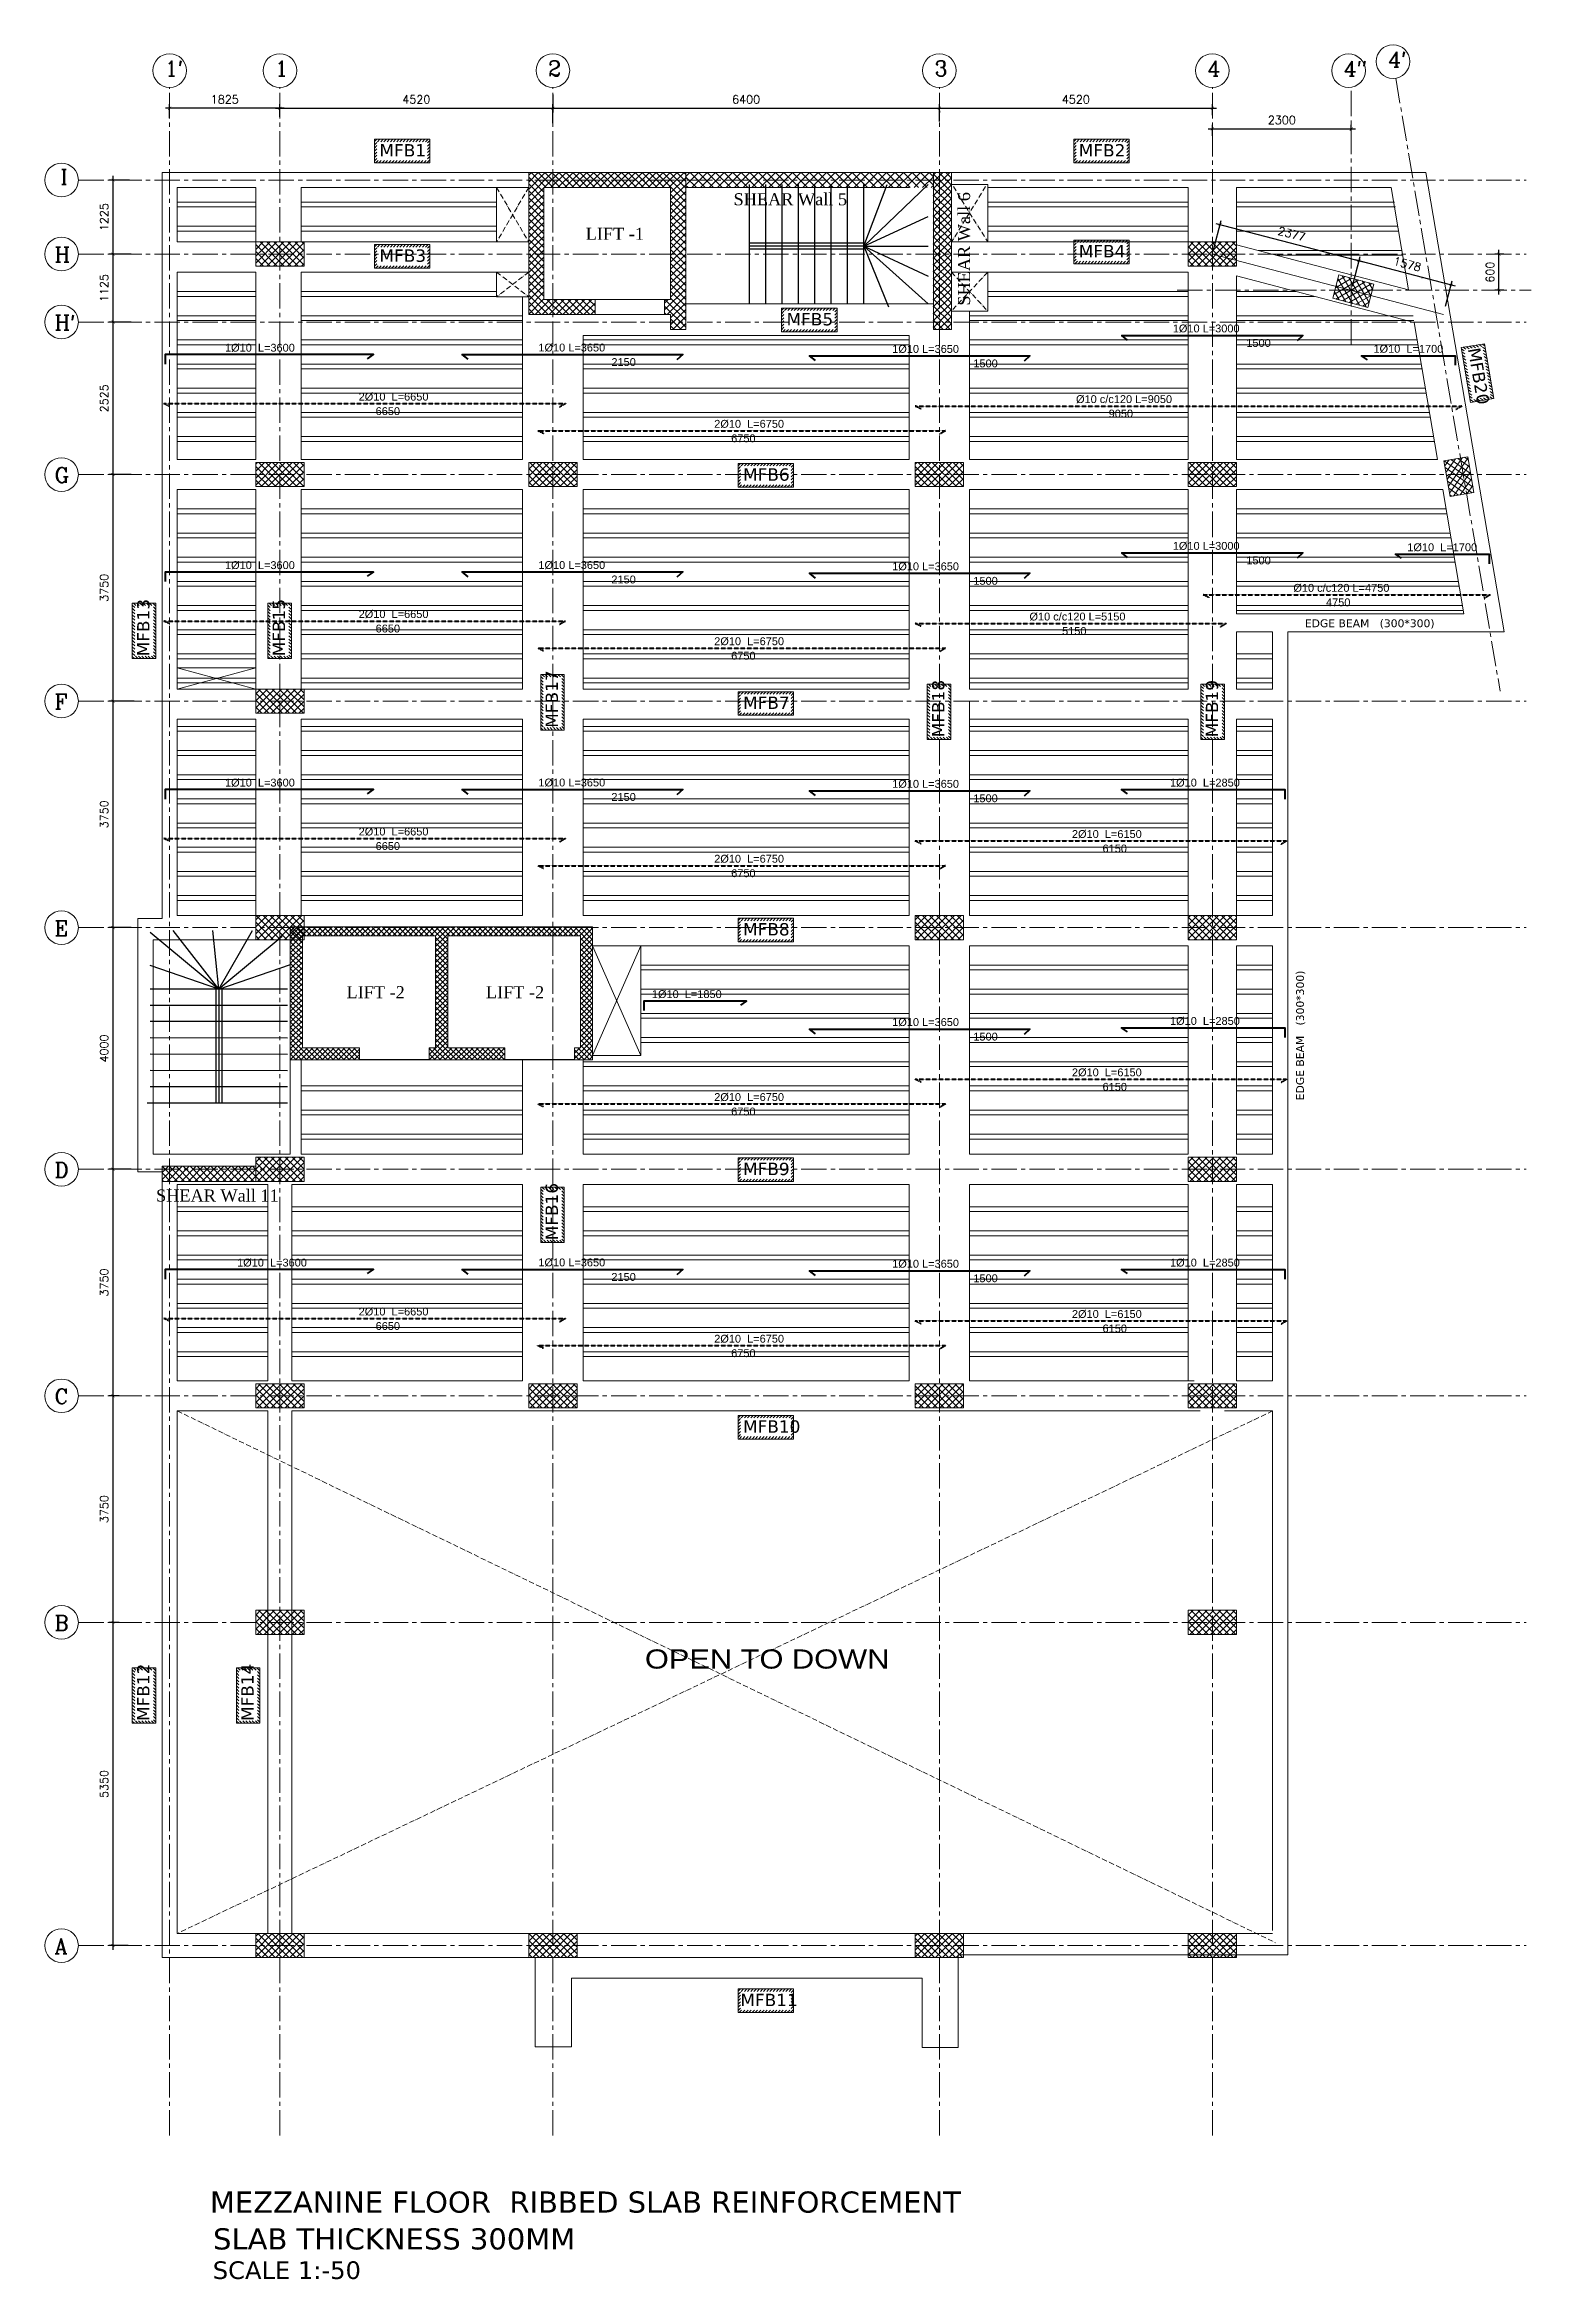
# Model space of a CAD drawing. Header units: inches. Extents: x -26151 to 62940, y -10194 to 246332.
# Drawn here: x 7579 to 10040, y 116364 to 120063 of the extents above; entities that cross this region are included whole.
import ezdxf

# ---------------------------------------------------------------- set-up
doc = ezdxf.new("R2010")
doc.units = ezdxf.units.IN
doc.header["$LTSCALE"] = 0.7
doc.header["$MEASUREMENT"] = 0
for name, pattern in [('ACAD_ISO10W100', [18, 12, -3, 0, -3]), ('CENTER2', [1.125, 0.75, -0.125, 0.125, -0.125]), ('DASHED2', [0.375, 0.25, -0.125])]:
    doc.linetypes.add(name, pattern=pattern)
doc.layers.get('0').update_dxf_attribs({"lineweight": 13})
doc.layers.get('Defpoints').update_dxf_attribs({"lineweight": 5})
for name, color, linetype, lineweight in [('A-text function', 30, 'Continuous', 20), ('axis', 254, 'ACAD_ISO10W100', 9), ('BEAM', 5, 'Continuous', 0), ('COLUMN', 4, 'Continuous', 20), ('dim', 1, 'Continuous', 25), ('hach', 9, 'Continuous', 9), ('hach 1', 254, 'Continuous', 9), ('hatch', 9, 'Continuous', 9), ('TEXT', 3, 'Continuous', 25), ('top renforcment', 7, 'Continuous', 40), ('VIS', 8, 'Continuous', 18)]:
    doc.layers.add(name, color=color, linetype=linetype, lineweight=lineweight)
doc.layers.add('FURNITURE', color=4, linetype='Continuous')
doc.styles.add('100', font='romans.shx', dxfattribs={"height": 13.5})
doc.styles.add('ARIAL', font='BOD_CR.TTF', dxfattribs={"width": 1.2})
doc.styles.add('GENERATED_STYLE_4', font='verdanai.ttf')
doc.styles.add('QW', font='times.ttf', dxfattribs={"height": 15})
doc.styles.add('romanc', font='verdana.ttf', dxfattribs={"height": 250})
doc.styles.get("Standard").update_dxf_attribs({"font": 'arial.ttf', "height": 13})
doc.dimstyles.new('abr100', dxfattribs={"dimtxt": 15, "dimasz": 5, "dimexe": 7, "dimexo": 7, "dimgap": 8, "dimtad": 1, "dimdec": 0, "dimlfac": 10, "dimzin": 4, "dimdsep": 46, "dimtxsty": '100', "dimblk": 'ARCHTICK', "dimcen": 0.09, "dimdle": 7, "dimclrd": 1, "dimclre": 8, "dimclrt": 2, "dimadec": 0, "dimazin": 1, "dimtfac": 1, "dimtdec": 0, "dimtix": 1, "dimtofl": 0, "dimtmove": 0, "dimatfit": 3, "dimldrblk": 'ARCHTICK', "dimfxl": 0, "dimtolj": 1, "dimtzin": 0, "dimlwd": -1, "dimlwe": -1, "dimarcsym": 0})
doc.dimstyles.get("Standard").update_dxf_attribs({"dimtxt": 13, "dimasz": 5, "dimexe": 0.18, "dimexo": 0.0625, "dimgap": 6, "dimtad": 1, "dimdec": 0, "dimlfac": 10, "dimzin": 0, "dimdsep": 46, "dimtxsty": 'Standard', "dimblk": 'ARCHTICK', "dimcen": 0.09, "dimse1": 1, "dimse2": 1, "dimclrd": 1, "dimclre": 7, "dimclrt": 3, "dimadec": 0, "dimazin": 0, "dimtfac": 1, "dimtdec": 0, "dimtix": 1, "dimtofl": 0, "dimtmove": 0, "dimatfit": 3, "dimldrblk": 'ARCHTICK', "dimfxl": 0, "dimtolj": 1, "dimtzin": 0, "dimarcsym": 0})
pattern_1 = [(45, (-454151.948, -142697.6286), (-5.7452426, 5.7452426), []), (135, (-454151.948, -142697.6286), (-5.7452426, -5.7452426), [])]
pattern_2 = [(45, (-454127.948, -142697.6286), (-5.7452426, 5.7452426), []), (135, (-454127.948, -142697.6286), (-5.7452426, -5.7452426), [])]
pattern_3 = [(45, (-454139.948, -142697.6286), (-5.7452426, 5.7452426), []), (135, (-454139.948, -142697.6286), (-5.7452426, -5.7452426), [])]
pattern_4 = [(45, (-454139.948, -142587.6286), (-5.7452426, 5.7452426), []), (135, (-454139.948, -142587.6286), (-5.7452426, -5.7452426), [])]
pattern_5 = [(45, (-454139.948, -142662.6286), (-5.7452426, 5.7452426), []), (135, (-454139.948, -142662.6286), (-5.7452426, -5.7452426), [])]

msp = doc.modelspace()

# ---------------------------------------------------------------- texts
at = {"layer": 'A-text function', "insert": (8572.68, 117406.33), "char_height": 31.752, "width": 961.9348, "attachment_point": 1, "style": 'ARIAL'}
msp.add_mtext('OPEN TO DOWN', dxfattribs=at)
at = {"layer": 'TEXT', "color": 2, "style": 'romanc'}
for s, height, p in [('MFB1', 20.4, (8133.07, 119877.59)), ('MFB2', 20.4, (9290.97, 119877.59)), ('MFB3', 20.4, (8133.07, 119703.29)), ('MFB4', 20.4, (9290.97, 119710.7)), ('MFB5', 20.4, (8807.12, 119598.04)), ('MFB6', 20.4, (8735.09, 119340.92)), ('EDGE BEAM   (300*300)', 13, (9665.39, 119098.4)), ('MFB7', 20.4, (8735.09, 118963.2)), ('MFB8', 20.4, (8735.09, 118588.2)), ('MFB9', 20.4, (8735.09, 118191.55)), ('MFB10', 20.4, (8735.09, 117765.08)), ('MFB11', 20.4, (8730.66, 116815.83))]:
    msp.add_text(s, height=height, dxfattribs=at).set_placement(p)
at = {"layer": 'TEXT', "color": 7}
for s, height, style, p in [('SHEAR Wall 5', 20, 'QW', (8719.48, 119796.79)), ('LIFT -1', 20, 'QW', (8474.69, 119739.63)), ('LIFT -2', 20, 'QW', (8078.57, 118484.2)), ('LIFT -2', 20, 'QW', (8309.38, 118484.2)), ('SHEAR Wall 11', 20, 'QW', (7763.24, 118147.66)), ('SCALE 1:-50', 29.1666, 'romanc', (7857.16, 116364.21))]:
    msp.add_text(s, height=height, dxfattribs=dict(at, style=style)).set_placement(p)
at = {"layer": 'TEXT', "color": 7, "style": 'QW'}
msp.add_text('SHEAR Wall 6', height=20, rotation=90, dxfattribs=at).set_placement((9111.06, 119630.67))
at = {"layer": 'TEXT', "color": 2, "style": 'romanc'}
for s, height, rotation, p in [('MFB20', 20.4, 279.68082, (9935.31, 119559.21)), ('MFB13', 20.4, 90, (7752.34, 119050.12)), ('MFB15', 20.4, 90, (7976.76, 119050.12)), ('MFB17', 20.4, 90, (8428.59, 118931.91)), ('MFB18', 20.4, 90, (9068.59, 118916.11)), ('MFB19', 20.4, 90, (9521.8, 118916.11)), ('EDGE BEAM   (300*300)', 13, 90, (9663.9, 118315.27)), ('MFB16', 20.4, 90, (8428.59, 118083.48)), ('MFB12', 20.4, 90, (7752.34, 117287.76)), ('MFB14', 20.4, 90, (7924.67, 117287.76))]:
    msp.add_text(s, height=height, rotation=rotation, dxfattribs=at).set_placement(p)
at = {"layer": 'TEXT', "style": 'romanc'}
for s, p in [('MEZZANINE FLOOR  RIBBED SLAB REINFORCEMENT  ', (7852.4, 116474.03)), (' SLAB THICKNESS 300MM', (7842.38, 116413.07))]:
    msp.add_text(s, height=35, dxfattribs=at).set_placement(p)
at = {"layer": 'TEXT', "char_height": 25, "attachment_point": 1, "style": 'GENERATED_STYLE_4'}
for s, insert in [("{\\Fromanc|c0;1'}", (7777.82, 120035.78)), ('{\\Fromanc|c0;1}', (7960.32, 120035.78)), ('{\\Fromanc|c0;2}', (8412.32, 120035.78)), ('{\\Fromanc|c0;3}', (9052.32, 120035.78)), ('{\\Fromanc|c0;4}', (9504.32, 120035.78)), ("{\\Fromanc|c0;4''}", (9729.87, 120035.61)), ("{\\Fromanc|c0;4'}", (9803.49, 120050.72)), ('{\\Fromanc|c0;I}', (7604.94, 119856.02)), ('{\\Fromanc|c0;H}', (7595.23, 119727.59)), ("{\\Fromanc|c0;H'}", (7595.23, 119615.09)), ('{\\Fromanc|c0;G}', (7595.23, 119362.59)), ('{\\Fromanc|c0;F}', (7595.23, 118987.59)), ('{\\Fromanc|c0;E}', (7595.23, 118612.59)), ('{\\Fromanc|c0;D}', (7595.23, 118212.59)), ('{\\Fromanc|c0;C}', (7595.23, 117837.59)), ('{\\Fromanc|c0;B}', (7595.23, 117462.59)), ('{\\Fromanc|c0;A}', (7595.23, 116927.59))]:
    msp.add_mtext(s, dxfattribs=dict(at, insert=insert))

# ---------------------------------------------------------------- blocks, each defined once
blk = doc.blocks.new('_ArchTick')
at = {"color": 0, "linetype": 'ByBlock', "lineweight": 0, "const_width": 0.15}
blk.add_lwpolyline([(-0.5, -0.5), (0.5, 0.5)], dxfattribs=at)
blk = doc.blocks.new('*D237')
at = {"layer": 'Defpoints', "color": 0, "transparency": 16777216}
for p in [(7968.2, 119936.5), (8420.2, 119957.4), (8420.2, 119925.7)]:
    blk.add_point(p, dxfattribs=at)
at = {"layer": 'dim', "color": 8, "transparency": 16777216}
for p, q in [((7968.2, 119943.5), (7968.2, 119964.4)), ((8420.2, 119932.7), (8420.2, 119964.4))]:
    blk.add_line(p, q, dxfattribs=at)
at = {"layer": 'dim', "color": 1, "transparency": 16777216}
blk.add_line((7961.2, 119957.4), (8427.2, 119957.4), dxfattribs=at)
at = {"layer": 'dim', "color": 1, "transparency": 16777216, "xscale": 5, "yscale": 5, "zscale": 5, "rotation": 180}
blk.add_blockref('_ArchTick', (7968.2, 119957.4), dxfattribs=at)
at = {"layer": 'dim', "color": 1, "transparency": 16777216, "xscale": 5, "yscale": 5, "zscale": 5}
blk.add_blockref('_ArchTick', (8420.2, 119957.4), dxfattribs=at)
at = {"layer": 'dim', "color": 2, "transparency": 16777216, "insert": (8194.2, 119972.1), "char_height": 13.5, "attachment_point": 5, "style": '100'}
blk.add_mtext('\\A1;4520', dxfattribs=at)
blk = doc.blocks.new('*D238')
at = {"layer": 'Defpoints', "color": 0, "transparency": 16777216}
for p in [(9060.2, 119960.4), (9512.2, 119957.4), (9512.2, 119939.1)]:
    blk.add_point(p, dxfattribs=at)
at = {"layer": 'dim', "color": 8, "transparency": 16777216}
for p, q in [((9512.2, 119946.1), (9512.2, 119964.4)), ((9060.2, 119953.4), (9060.2, 119950.4))]:
    blk.add_line(p, q, dxfattribs=at)
at = {"layer": 'dim', "color": 1, "transparency": 16777216}
blk.add_line((9053.2, 119957.4), (9519.2, 119957.4), dxfattribs=at)
at = {"layer": 'dim', "color": 1, "transparency": 16777216, "xscale": 5, "yscale": 5, "zscale": 5, "rotation": 180}
blk.add_blockref('_ArchTick', (9060.2, 119957.4), dxfattribs=at)
at = {"layer": 'dim', "color": 1, "transparency": 16777216, "xscale": 5, "yscale": 5, "zscale": 5}
blk.add_blockref('_ArchTick', (9512.2, 119957.4), dxfattribs=at)
at = {"layer": 'dim', "color": 2, "transparency": 16777216, "insert": (9286.2, 119972.1), "char_height": 13.5, "attachment_point": 5, "style": '100'}
blk.add_mtext('\\A1;4520', dxfattribs=at)
blk = doc.blocks.new('*D239')
at = {"layer": 'Defpoints', "color": 0, "transparency": 16777216}
for p in [(7692, 117451.1), (7709.3, 117451.1), (7724.3, 116916.1)]:
    blk.add_point(p, dxfattribs=at)
at = {"layer": 'dim', "color": 8, "transparency": 16777216}
for p, q in [((7702.3, 117451.1), (7685, 117451.1)), ((7717.3, 116916.1), (7685, 116916.1))]:
    blk.add_line(p, q, dxfattribs=at)
at = {"layer": 'dim', "color": 1, "transparency": 16777216}
blk.add_line((7692, 116909.1), (7692, 117458.1), dxfattribs=at)
at = {"layer": 'dim', "color": 1, "transparency": 16777216, "xscale": 5, "yscale": 5, "zscale": 5}
for p, rotation in [((7692, 117451.1), 90), ((7692, 116916.1), 270)]:
    blk.add_blockref('_ArchTick', p, dxfattribs=dict(at, rotation=rotation))
at = {"layer": 'dim', "color": 2, "transparency": 16777216, "insert": (7677.2, 117183.6), "char_height": 13.5, "attachment_point": 5, "rotation": 90, "style": '100'}
blk.add_mtext('\\A1;5350', dxfattribs=at)
blk = doc.blocks.new('*D240')
at = {"layer": 'Defpoints', "color": 0, "transparency": 16777216}
for p in [(7692, 117826.1), (7709.3, 117826.1), (7709.3, 117451.1)]:
    blk.add_point(p, dxfattribs=at)
at = {"layer": 'dim', "color": 8, "transparency": 16777216}
for p, q in [((7702.3, 117826.1), (7685, 117826.1)), ((7702.3, 117451.1), (7685, 117451.1))]:
    blk.add_line(p, q, dxfattribs=at)
at = {"layer": 'dim', "color": 1, "transparency": 16777216}
blk.add_line((7692, 117444.1), (7692, 117833.1), dxfattribs=at)
at = {"layer": 'dim', "color": 1, "transparency": 16777216, "xscale": 5, "yscale": 5, "zscale": 5}
for p, rotation in [((7692, 117826.1), 90), ((7692, 117451.1), 270)]:
    blk.add_blockref('_ArchTick', p, dxfattribs=dict(at, rotation=rotation))
at = {"layer": 'dim', "color": 2, "transparency": 16777216, "insert": (7677.2, 117638.6), "char_height": 13.5, "attachment_point": 5, "rotation": 90, "style": '100'}
blk.add_mtext('\\A1;3750', dxfattribs=at)
blk = doc.blocks.new('*D241')
at = {"layer": 'Defpoints', "color": 0, "transparency": 16777216}
for p in [(7692, 118201.1), (7729.2, 118201.1), (7709.3, 117826.1)]:
    blk.add_point(p, dxfattribs=at)
at = {"layer": 'dim', "color": 8, "transparency": 16777216}
for p, q in [((7722.2, 118201.1), (7685, 118201.1)), ((7702.3, 117826.1), (7685, 117826.1))]:
    blk.add_line(p, q, dxfattribs=at)
at = {"layer": 'dim', "color": 1, "transparency": 16777216}
blk.add_line((7692, 117819.1), (7692, 118208.1), dxfattribs=at)
at = {"layer": 'dim', "color": 1, "transparency": 16777216, "xscale": 5, "yscale": 5, "zscale": 5}
for p, rotation in [((7692, 118201.1), 90), ((7692, 117826.1), 270)]:
    blk.add_blockref('_ArchTick', p, dxfattribs=dict(at, rotation=rotation))
at = {"layer": 'dim', "color": 2, "transparency": 16777216, "insert": (7677.2, 118013.6), "char_height": 13.5, "attachment_point": 5, "rotation": 90, "style": '100'}
blk.add_mtext('\\A1;3750', dxfattribs=at)
blk = doc.blocks.new('*D242')
at = {"layer": 'Defpoints', "color": 0, "transparency": 16777216}
for p in [(7692, 118601.1), (7729.2, 118601.1), (7729.2, 118201.1)]:
    blk.add_point(p, dxfattribs=at)
at = {"layer": 'dim', "color": 8, "transparency": 16777216}
for p, q in [((7722.2, 118601.1), (7685, 118601.1)), ((7722.2, 118201.1), (7685, 118201.1))]:
    blk.add_line(p, q, dxfattribs=at)
at = {"layer": 'dim', "color": 1, "transparency": 16777216}
blk.add_line((7692, 118194.1), (7692, 118608.1), dxfattribs=at)
at = {"layer": 'dim', "color": 1, "transparency": 16777216, "xscale": 5, "yscale": 5, "zscale": 5}
for p, rotation in [((7692, 118601.1), 90), ((7692, 118201.1), 270)]:
    blk.add_blockref('_ArchTick', p, dxfattribs=dict(at, rotation=rotation))
at = {"layer": 'dim', "color": 2, "transparency": 16777216, "insert": (7677.2, 118401.1), "char_height": 13.5, "attachment_point": 5, "rotation": 90, "style": '100'}
blk.add_mtext('\\A1;4000', dxfattribs=at)
blk = doc.blocks.new('*D243')
at = {"layer": 'Defpoints', "color": 0, "transparency": 16777216}
for p in [(7692, 118976.1), (7734.2, 118976.1), (7729.2, 118601.1)]:
    blk.add_point(p, dxfattribs=at)
at = {"layer": 'dim', "color": 8, "transparency": 16777216}
for p, q in [((7727.2, 118976.1), (7685, 118976.1)), ((7722.2, 118601.1), (7685, 118601.1))]:
    blk.add_line(p, q, dxfattribs=at)
at = {"layer": 'dim', "color": 1, "transparency": 16777216}
blk.add_line((7692, 118594.1), (7692, 118983.1), dxfattribs=at)
at = {"layer": 'dim', "color": 1, "transparency": 16777216, "xscale": 5, "yscale": 5, "zscale": 5}
for p, rotation in [((7692, 118976.1), 90), ((7692, 118601.1), 270)]:
    blk.add_blockref('_ArchTick', p, dxfattribs=dict(at, rotation=rotation))
at = {"layer": 'dim', "color": 2, "transparency": 16777216, "insert": (7677.2, 118788.6), "char_height": 13.5, "attachment_point": 5, "rotation": 90, "style": '100'}
blk.add_mtext('\\A1;3750', dxfattribs=at)
blk = doc.blocks.new('*D244')
at = {"layer": 'Defpoints', "color": 0, "transparency": 16777216}
for p in [(7692, 119351.1), (7729.2, 119351.1), (7734.2, 118976.1)]:
    blk.add_point(p, dxfattribs=at)
at = {"layer": 'dim', "color": 8, "transparency": 16777216}
for p, q in [((7722.2, 119351.1), (7685, 119351.1)), ((7727.2, 118976.1), (7685, 118976.1))]:
    blk.add_line(p, q, dxfattribs=at)
at = {"layer": 'dim', "color": 1, "transparency": 16777216}
blk.add_line((7692, 118969.1), (7692, 119358.1), dxfattribs=at)
at = {"layer": 'dim', "color": 1, "transparency": 16777216, "xscale": 5, "yscale": 5, "zscale": 5}
for p, rotation in [((7692, 119351.1), 90), ((7692, 118976.1), 270)]:
    blk.add_blockref('_ArchTick', p, dxfattribs=dict(at, rotation=rotation))
at = {"layer": 'dim', "color": 2, "transparency": 16777216, "insert": (7677.2, 119163.6), "char_height": 13.5, "attachment_point": 5, "rotation": 90, "style": '100'}
blk.add_mtext('\\A1;3750', dxfattribs=at)
blk = doc.blocks.new('*D245')
at = {"layer": 'Defpoints', "color": 0, "transparency": 16777216}
for p in [(7692, 119603.6), (7729.2, 119603.6), (7729.2, 119351.1)]:
    blk.add_point(p, dxfattribs=at)
at = {"layer": 'dim', "color": 8, "transparency": 16777216}
for p, q in [((7722.2, 119603.6), (7685, 119603.6)), ((7722.2, 119351.1), (7685, 119351.1))]:
    blk.add_line(p, q, dxfattribs=at)
at = {"layer": 'dim', "color": 1, "transparency": 16777216}
blk.add_line((7692, 119344.1), (7692, 119610.6), dxfattribs=at)
at = {"layer": 'dim', "color": 1, "transparency": 16777216, "xscale": 5, "yscale": 5, "zscale": 5}
for p, rotation in [((7692, 119603.6), 90), ((7692, 119351.1), 270)]:
    blk.add_blockref('_ArchTick', p, dxfattribs=dict(at, rotation=rotation))
at = {"layer": 'dim', "color": 2, "transparency": 16777216, "insert": (7677.2, 119477.3), "char_height": 13.5, "attachment_point": 5, "rotation": 90, "style": '100'}
blk.add_mtext('\\A1;2525', dxfattribs=at)
blk = doc.blocks.new('*D246')
at = {"layer": 'Defpoints', "color": 0, "transparency": 16777216}
for p in [(7692, 119838.6), (7726.2, 119838.6), (7729.2, 119716.1)]:
    blk.add_point(p, dxfattribs=at)
at = {"layer": 'dim', "color": 8, "transparency": 16777216}
for p, q in [((7719.2, 119838.6), (7685, 119838.6)), ((7722.2, 119716.1), (7685, 119716.1))]:
    blk.add_line(p, q, dxfattribs=at)
at = {"layer": 'dim', "color": 1, "transparency": 16777216}
blk.add_line((7692, 119709.1), (7692, 119845.6), dxfattribs=at)
at = {"layer": 'dim', "color": 1, "transparency": 16777216, "xscale": 5, "yscale": 5, "zscale": 5}
for p, rotation in [((7692, 119838.6), 90), ((7692, 119716.1), 270)]:
    blk.add_blockref('_ArchTick', p, dxfattribs=dict(at, rotation=rotation))
at = {"layer": 'dim', "color": 2, "transparency": 16777216, "insert": (7677.2, 119777.3), "char_height": 13.5, "attachment_point": 5, "rotation": 90, "style": '100'}
blk.add_mtext('\\A1;1225', dxfattribs=at)
blk = doc.blocks.new('*D247')
at = {"layer": 'Defpoints', "color": 0, "transparency": 16777216}
for p in [(7692, 119716.1), (7729.2, 119716.1), (7729.2, 119603.6)]:
    blk.add_point(p, dxfattribs=at)
at = {"layer": 'dim', "color": 8, "transparency": 16777216}
for p, q in [((7722.2, 119716.1), (7685, 119716.1)), ((7722.2, 119603.6), (7685, 119603.6))]:
    blk.add_line(p, q, dxfattribs=at)
at = {"layer": 'dim', "color": 1, "transparency": 16777216}
blk.add_line((7692, 119596.6), (7692, 119723.1), dxfattribs=at)
at = {"layer": 'dim', "color": 1, "transparency": 16777216, "xscale": 5, "yscale": 5, "zscale": 5}
for p, rotation in [((7692, 119716.1), 90), ((7692, 119603.6), 270)]:
    blk.add_blockref('_ArchTick', p, dxfattribs=dict(at, rotation=rotation))
at = {"layer": 'dim', "color": 2, "transparency": 16777216, "insert": (7677.2, 119659.8), "char_height": 13.5, "attachment_point": 5, "rotation": 90, "style": '100'}
blk.add_mtext('\\A1;1125', dxfattribs=at)
blk = doc.blocks.new('*D248')
at = {"layer": 'Defpoints', "color": 0, "transparency": 16777216}
for p in [(7785.7, 119957.4), (7785.7, 119934), (7968.2, 119936.8)]:
    blk.add_point(p, dxfattribs=at)
at = {"layer": 'dim', "color": 8, "transparency": 16777216}
for p, q in [((7785.7, 119941), (7785.7, 119964.4)), ((7968.2, 119943.8), (7968.2, 119964.4))]:
    blk.add_line(p, q, dxfattribs=at)
at = {"layer": 'dim', "color": 1, "transparency": 16777216}
blk.add_line((7975.2, 119957.4), (7778.7, 119957.4), dxfattribs=at)
at = {"layer": 'dim', "color": 1, "transparency": 16777216, "xscale": 5, "yscale": 5, "zscale": 5, "rotation": 180}
blk.add_blockref('_ArchTick', (7785.7, 119957.4), dxfattribs=at)
at = {"layer": 'dim', "color": 1, "transparency": 16777216, "xscale": 5, "yscale": 5, "zscale": 5}
blk.add_blockref('_ArchTick', (7968.2, 119957.4), dxfattribs=at)
at = {"layer": 'dim', "color": 2, "transparency": 16777216, "insert": (7877, 119972.1), "char_height": 13.5, "attachment_point": 5, "style": '100'}
blk.add_mtext('\\A1;1825', dxfattribs=at)
blk = doc.blocks.new('*D249')
at = {"layer": 'Defpoints', "color": 0, "transparency": 16777216}
for p in [(8420.2, 119987), (9060.2, 119957.4), (9060.2, 119928.3)]:
    blk.add_point(p, dxfattribs=at)
at = {"layer": 'dim', "color": 8, "transparency": 16777216}
for p, q in [((8420.2, 119980), (8420.2, 119950.4)), ((9060.2, 119935.3), (9060.2, 119964.4))]:
    blk.add_line(p, q, dxfattribs=at)
at = {"layer": 'dim', "color": 1, "transparency": 16777216}
blk.add_line((8413.2, 119957.4), (9067.2, 119957.4), dxfattribs=at)
at = {"layer": 'dim', "color": 1, "transparency": 16777216, "xscale": 5, "yscale": 5, "zscale": 5, "rotation": 180}
blk.add_blockref('_ArchTick', (8420.2, 119957.4), dxfattribs=at)
at = {"layer": 'dim', "color": 1, "transparency": 16777216, "xscale": 5, "yscale": 5, "zscale": 5}
blk.add_blockref('_ArchTick', (9060.2, 119957.4), dxfattribs=at)
at = {"layer": 'dim', "color": 2, "transparency": 16777216, "insert": (8740.2, 119972.1), "char_height": 13.5, "attachment_point": 5, "style": '100'}
blk.add_mtext('\\A1;6400', dxfattribs=at)
blk = doc.blocks.new('lift')
at = {"layer": 'axis'}
h = blk.add_hatch(dxfattribs=at)
h.set_pattern_fill('ANSI37', color=256, scale=50, style=0)
h.paths.add_polyline_path([(354851.4, -40571.9), (354816.4, -40571.9), (354350.9, -40571.9), (354350.9, -40772), (354350.9, -40792), (354465.6, -40792), (354465.6, -40772), (354370.9, -40772), (354370.9, -40586.9), (354591.3, -40586.9), (354591.3, -40772), (354580.6, -40772), (354580.6, -40792), (354706.4, -40792), (354706.4, -40772), (354611.7, -40772), (354611.7, -40586.9), (354831.4, -40586.9), (354831.4, -40772), (354821.4, -40772), (354821.4, -40792), (354851.4, -40792)])
at = {"linetype": 'ByBlock'}
for points in [[(354350.9, -40772), (354350.9, -40772), (354350.9, -40571.9), (354816.4, -40571.9)], [(354375.9, -40571.9), (354756.4, -40571.9)], [(354375.9, -40571.9), (354756.4, -40571.9)], [(354816.4, -40571.9), (354851.4, -40571.9), (354851.4, -40792), (354821.4, -40792)], [(354465.6, -40792), (354350.9, -40792), (354350.9, -40586.9)], [(354370.9, -40586.9), (354591.3, -40586.9)], [(354380.9, -40772), (354370.9, -40772), (354370.9, -40586.9)], [(354591.3, -40586.9), (354591.3, -40772)], [(354611.7, -40586.9), (354831.4, -40586.9), (354831.4, -40772), (354821.4, -40772)], [(354611.7, -40586.9), (354611.7, -40772)], [(354370.9, -40772), (354465.6, -40772)], [(354465.6, -40772), (354465.6, -40792)], [(354591.3, -40772), (354580.6, -40772)], [(354580.6, -40772), (354580.6, -40792)], [(354590.6, -40772), (354580.6, -40772), (354580.6, -40792)], [(354706.4, -40792), (354580.6, -40792)], [(354706.4, -40772), (354611.7, -40772)], [(354706.4, -40772), (354706.4, -40792)], [(354821.4, -40772), (354821.4, -40792)], [(354831.4, -40772), (354821.4, -40772), (354821.4, -40792)]]:
    blk.add_lwpolyline(points, dxfattribs=at)
at = {"layer": 'FURNITURE'}
for p, q in [((354580.6, -40792), (354465.6, -40792)), ((354580.6, -40792), (354465.6, -40792)), ((354821.4, -40792), (354706.4, -40792))]:
    blk.add_line(p, q, dxfattribs=at)
blk = doc.blocks.new('*D279')
at = {"layer": 'Defpoints', "color": 0, "transparency": 16777216}
for p in [(7776.2, 119083.4, -19467.6), (8441.2, 119083.4, -59863), (8441.2, 119083.4)]:
    blk.add_point(p, dxfattribs=at)
at = {"layer": 'TEXT', "color": 3, "transparency": 16777216, "insert": (8147, 119096.1), "char_height": 13, "attachment_point": 5}
blk.add_mtext('\\A1;6650', dxfattribs=at)
blk = doc.blocks.new('*D280')
at = {"layer": 'Defpoints', "color": 0, "transparency": 16777216}
for p in [(7776.2, 119108.6), (8441.2, 119108.6, -19467.6), (8441.2, 119106.9)]:
    blk.add_point(p, dxfattribs=at)
at = {"layer": 'TEXT', "color": 3, "transparency": 16777216, "insert": (8156.5, 119119.9), "char_height": 13, "attachment_point": 5}
blk.add_mtext('\\A1;2%%C10  L=6650', dxfattribs=at)
blk = doc.blocks.new('*D281')
at = {"layer": 'Defpoints', "color": 0, "transparency": 16777216}
for p in [(8395.2, 119038.4, -19467.6), (9070.2, 119038.4, -59863), (9070.2, 119038.4)]:
    blk.add_point(p, dxfattribs=at)
at = {"layer": 'TEXT', "color": 3, "transparency": 16777216, "insert": (8735.7, 119051.1), "char_height": 13, "attachment_point": 5}
blk.add_mtext('\\A1;6750', dxfattribs=at)
blk = doc.blocks.new('*D282')
at = {"layer": 'Defpoints', "color": 0, "transparency": 16777216}
for p in [(8395.2, 119063.6), (9070.2, 119063.6, -19467.6), (9070.2, 119061.9)]:
    blk.add_point(p, dxfattribs=at)
at = {"layer": 'TEXT', "color": 3, "transparency": 16777216, "insert": (8745.2, 119074.9), "char_height": 13, "attachment_point": 5}
blk.add_mtext('\\A1;2%%C10  L=6750', dxfattribs=at)
blk = doc.blocks.new('*D283')
at = {"layer": 'Defpoints', "color": 0, "transparency": 16777216}
for p in [(9020.2, 119079.3, -19467.6), (9535.2, 119079.3, -79330.7), (9535.2, 119079.3)]:
    blk.add_point(p, dxfattribs=at)
at = {"layer": 'TEXT', "color": 3, "transparency": 16777216, "insert": (9283.6, 119092), "char_height": 13, "attachment_point": 5}
blk.add_mtext('\\A1;5150', dxfattribs=at)
blk = doc.blocks.new('*D284')
at = {"layer": 'Defpoints', "color": 0, "transparency": 16777216}
for p in [(9020.2, 119104.5), (9535.2, 119104.5, -38935.3), (9535.2, 119102.8)]:
    blk.add_point(p, dxfattribs=at)
at = {"layer": 'TEXT', "color": 3, "transparency": 16777216, "insert": (9288.9, 119115.8), "char_height": 13, "attachment_point": 5}
blk.add_mtext('\\A1;%%C10 c/c120 L=5150', dxfattribs=at)
blk = doc.blocks.new('*D285')
at = {"layer": 'Defpoints', "color": 0, "transparency": 16777216}
for p in [(8420.2, 119164.7, -26473), (8635.2, 119164.7, -40395.4), (8635.2, 119164.7)]:
    blk.add_point(p, dxfattribs=at)
at = {"layer": 'TEXT', "color": 3, "transparency": 16777216, "insert": (8537.4, 119177.3), "char_height": 13, "attachment_point": 5}
blk.add_mtext('\\A1;2150', dxfattribs=at)
blk = doc.blocks.new('*D286')
at = {"layer": 'Defpoints', "color": 0, "transparency": 16777216}
for p in [(8270.2, 119189.8), (8635.2, 119189.8), (8635.2, 119188.1)]:
    blk.add_point(p, dxfattribs=at)
at = {"layer": 'TEXT', "color": 3, "transparency": 16777216, "insert": (8451.6, 119201.1), "char_height": 13, "attachment_point": 5}
blk.add_mtext('\\A1;1%%C10 L=3650', dxfattribs=at)
blk = doc.blocks.new('*D287')
at = {"layer": 'Defpoints', "color": 0, "transparency": 16777216}
for p in [(9060.2, 119162.5, -26473), (9210.2, 119162.5, -40395.4), (9210.2, 119162.5)]:
    blk.add_point(p, dxfattribs=at)
at = {"layer": 'TEXT', "color": 3, "transparency": 16777216, "insert": (9136.7, 119175.1), "char_height": 13, "attachment_point": 5}
blk.add_mtext('\\A1;1500', dxfattribs=at)
blk = doc.blocks.new('*D288')
at = {"layer": 'Defpoints', "color": 0, "transparency": 16777216}
for p in [(8845.2, 119187.6), (9210.2, 119187.6), (9210.2, 119185.9)]:
    blk.add_point(p, dxfattribs=at)
at = {"layer": 'TEXT', "color": 3, "transparency": 16777216, "insert": (9037.4, 119198.9), "char_height": 13, "attachment_point": 5}
blk.add_mtext('\\A1;1%%C10 L=3650', dxfattribs=at)
blk = doc.blocks.new('*D289')
at = {"layer": 'Defpoints', "color": 0, "transparency": 16777216}
for p in [(7763.2, 119189.6), (7763.2, 119187.9), (8123.2, 119189.6, 13009.9)]:
    blk.add_point(p, dxfattribs=at)
at = {"layer": 'TEXT', "color": 3, "transparency": 16777216, "insert": (7935.2, 119200.9), "char_height": 13, "attachment_point": 5}
blk.add_mtext('\\A1;1%%C10  L=3600', dxfattribs=at)
blk = doc.blocks.new('*D290')
at = {"layer": 'Defpoints', "color": 0, "transparency": 16777216}
for p in [(9512.2, 119196.3, -26473), (9662.2, 119196.3, -40395.4), (9662.2, 119196.3)]:
    blk.add_point(p, dxfattribs=at)
at = {"layer": 'TEXT', "color": 3, "transparency": 16777216, "insert": (9588.7, 119208.9), "char_height": 13, "attachment_point": 5}
blk.add_mtext('\\A1;1500', dxfattribs=at)
blk = doc.blocks.new('*D291')
at = {"layer": 'Defpoints', "color": 0, "transparency": 16777216}
for p in [(9362.2, 119221.5), (9662.2, 119221.5), (9662.2, 119219.8)]:
    blk.add_point(p, dxfattribs=at)
at = {"layer": 'TEXT', "color": 3, "transparency": 16777216, "insert": (9502, 119232.8), "char_height": 13, "attachment_point": 5}
blk.add_mtext('\\A1;1%%C10 L=3000', dxfattribs=at)
blk = doc.blocks.new('*D250')
at = {"layer": 'Defpoints', "color": 0, "transparency": 16777216}
for p in [(7776.2, 118723.4, -19467.6), (8441.2, 118723.4, -59863), (8441.2, 118723.4)]:
    blk.add_point(p, dxfattribs=at)
at = {"layer": 'TEXT', "color": 3, "transparency": 16777216, "insert": (8147, 118736.1), "char_height": 13, "attachment_point": 5}
blk.add_mtext('\\A1;6650', dxfattribs=at)
blk = doc.blocks.new('*D251')
at = {"layer": 'Defpoints', "color": 0, "transparency": 16777216}
for p in [(7776.2, 118748.6), (8441.2, 118748.6, -19467.6), (8441.2, 118746.9)]:
    blk.add_point(p, dxfattribs=at)
at = {"layer": 'TEXT', "color": 3, "transparency": 16777216, "insert": (8156.5, 118759.9), "char_height": 13, "attachment_point": 5}
blk.add_mtext('\\A1;2%%C10  L=6650', dxfattribs=at)
blk = doc.blocks.new('*D252')
at = {"layer": 'Defpoints', "color": 0, "transparency": 16777216}
for p in [(8395.2, 118678.4, -19467.6), (9070.2, 118678.4, -59863), (9070.2, 118678.4)]:
    blk.add_point(p, dxfattribs=at)
at = {"layer": 'TEXT', "color": 3, "transparency": 16777216, "insert": (8735.7, 118691.1), "char_height": 13, "attachment_point": 5}
blk.add_mtext('\\A1;6750', dxfattribs=at)
blk = doc.blocks.new('*D253')
at = {"layer": 'Defpoints', "color": 0, "transparency": 16777216}
for p in [(8395.2, 118703.6), (9070.2, 118703.6, -19467.6), (9070.2, 118701.9)]:
    blk.add_point(p, dxfattribs=at)
at = {"layer": 'TEXT', "color": 3, "transparency": 16777216, "insert": (8745.2, 118714.9), "char_height": 13, "attachment_point": 5}
blk.add_mtext('\\A1;2%%C10  L=6750', dxfattribs=at)
blk = doc.blocks.new('*D254')
at = {"layer": 'Defpoints', "color": 0, "transparency": 16777216}
for p in [(9020.2, 118719.3, -19467.6), (9635.2, 118719.3, -79330.7), (9635.2, 118719.3)]:
    blk.add_point(p, dxfattribs=at)
at = {"layer": 'TEXT', "color": 3, "transparency": 16777216, "insert": (9350.6, 118732), "char_height": 13, "attachment_point": 5}
blk.add_mtext('\\A1;6150', dxfattribs=at)
blk = doc.blocks.new('*D255')
at = {"layer": 'Defpoints', "color": 0, "transparency": 16777216}
for p in [(9020.2, 118744.5), (9635.2, 118744.5, -38935.3), (9635.2, 118742.8)]:
    blk.add_point(p, dxfattribs=at)
at = {"layer": 'TEXT', "color": 3, "transparency": 16777216, "insert": (9337.5, 118755.8), "char_height": 13, "attachment_point": 5}
blk.add_mtext('\\A1;2%%C10  L=6150', dxfattribs=at)
blk = doc.blocks.new('*D256')
at = {"layer": 'Defpoints', "color": 0, "transparency": 16777216}
for p in [(8420.2, 118804.7, -26473), (8635.2, 118804.7, -40395.4), (8635.2, 118804.7)]:
    blk.add_point(p, dxfattribs=at)
at = {"layer": 'TEXT', "color": 3, "transparency": 16777216, "insert": (8537.4, 118817.3), "char_height": 13, "attachment_point": 5}
blk.add_mtext('\\A1;2150', dxfattribs=at)
blk = doc.blocks.new('*D257')
at = {"layer": 'Defpoints', "color": 0, "transparency": 16777216}
for p in [(8270.2, 118829.8), (8635.2, 118829.8), (8635.2, 118828.1)]:
    blk.add_point(p, dxfattribs=at)
at = {"layer": 'TEXT', "color": 3, "transparency": 16777216, "insert": (8451.6, 118841.1), "char_height": 13, "attachment_point": 5}
blk.add_mtext('\\A1;1%%C10 L=3650', dxfattribs=at)
blk = doc.blocks.new('*D258')
at = {"layer": 'Defpoints', "color": 0, "transparency": 16777216}
for p in [(9060.2, 118802.5, -26473), (9210.2, 118802.5, -40395.4), (9210.2, 118802.5)]:
    blk.add_point(p, dxfattribs=at)
at = {"layer": 'TEXT', "color": 3, "transparency": 16777216, "insert": (9136.7, 118815.1), "char_height": 13, "attachment_point": 5}
blk.add_mtext('\\A1;1500', dxfattribs=at)
blk = doc.blocks.new('*D259')
at = {"layer": 'Defpoints', "color": 0, "transparency": 16777216}
for p in [(8845.2, 118827.6), (9210.2, 118827.6), (9210.2, 118825.9)]:
    blk.add_point(p, dxfattribs=at)
at = {"layer": 'TEXT', "color": 3, "transparency": 16777216, "insert": (9037.4, 118838.9), "char_height": 13, "attachment_point": 5}
blk.add_mtext('\\A1;1%%C10 L=3650', dxfattribs=at)
blk = doc.blocks.new('*D260')
at = {"layer": 'Defpoints', "color": 0, "transparency": 16777216}
for p in [(7763.2, 118829.6), (7763.2, 118827.9), (8123.2, 118829.6, 13009.9)]:
    blk.add_point(p, dxfattribs=at)
at = {"layer": 'TEXT', "color": 3, "transparency": 16777216, "insert": (7935.2, 118840.9), "char_height": 13, "attachment_point": 5}
blk.add_mtext('\\A1;1%%C10  L=3600', dxfattribs=at)
blk = doc.blocks.new('*D261')
at = {"layer": 'Defpoints', "color": 0, "transparency": 16777216}
for p in [(9362, 118829.6, 13009.9), (9647.1, 118829.6), (9647.1, 118827.9)]:
    blk.add_point(p, dxfattribs=at)
at = {"layer": 'TEXT', "color": 3, "transparency": 16777216, "insert": (9499.9, 118840.9), "char_height": 13, "attachment_point": 5}
blk.add_mtext('\\A1;1%%C10  L=2850', dxfattribs=at)
blk = doc.blocks.new('*D262')
at = {"layer": 'Defpoints', "color": 0, "transparency": 16777216}
for p in [(7776.2, 119443.4, -19467.6), (8441.2, 119443.4, -59863), (8441.2, 119443.4)]:
    blk.add_point(p, dxfattribs=at)
at = {"layer": 'TEXT', "color": 3, "transparency": 16777216, "insert": (8147, 119456), "char_height": 13, "attachment_point": 5}
blk.add_mtext('\\A1;6650', dxfattribs=at)
blk = doc.blocks.new('*D263')
at = {"layer": 'Defpoints', "color": 0, "transparency": 16777216}
for p in [(7776.2, 119468.5), (8441.2, 119468.5, -19467.6), (8441.2, 119466.8)]:
    blk.add_point(p, dxfattribs=at)
at = {"layer": 'TEXT', "color": 3, "transparency": 16777216, "insert": (8156.5, 119479.8), "char_height": 13, "attachment_point": 5}
blk.add_mtext('\\A1;2%%C10  L=6650', dxfattribs=at)
blk = doc.blocks.new('*D264')
at = {"layer": 'Defpoints', "color": 0, "transparency": 16777216}
for p in [(8395.2, 119398.4, -19467.6), (9070.2, 119398.4, -59863), (9070.2, 119398.4)]:
    blk.add_point(p, dxfattribs=at)
at = {"layer": 'TEXT', "color": 3, "transparency": 16777216, "insert": (8735.7, 119411), "char_height": 13, "attachment_point": 5}
blk.add_mtext('\\A1;6750', dxfattribs=at)
blk = doc.blocks.new('*D265')
at = {"layer": 'Defpoints', "color": 0, "transparency": 16777216}
for p in [(8395.2, 119423.5), (9070.2, 119423.5, -19467.6), (9070.2, 119421.8)]:
    blk.add_point(p, dxfattribs=at)
at = {"layer": 'TEXT', "color": 3, "transparency": 16777216, "insert": (8745.2, 119434.8), "char_height": 13, "attachment_point": 5}
blk.add_mtext('\\A1;2%%C10  L=6750', dxfattribs=at)
blk = doc.blocks.new('*D266')
at = {"layer": 'Defpoints', "color": 0, "transparency": 16777216}
for p in [(9020.2, 119439.3, -19467.6), (9925.2, 119439.3, -79330.7), (9925.2, 119439.3)]:
    blk.add_point(p, dxfattribs=at)
at = {"layer": 'TEXT', "color": 3, "transparency": 16777216, "insert": (9360.7, 119451.9), "char_height": 13, "attachment_point": 5}
blk.add_mtext('\\A1;9050', dxfattribs=at)
blk = doc.blocks.new('*D267')
at = {"layer": 'Defpoints', "color": 0, "transparency": 16777216}
for p in [(9020.2, 119464.4), (9925.2, 119464.4, -38935.3), (9925.2, 119462.7)]:
    blk.add_point(p, dxfattribs=at)
at = {"layer": 'TEXT', "color": 3, "transparency": 16777216, "insert": (9366, 119475.7), "char_height": 13, "attachment_point": 5}
blk.add_mtext('\\A1;%%C10 c/c120 L=9050', dxfattribs=at)
blk = doc.blocks.new('*D268')
at = {"layer": 'Defpoints', "color": 0, "transparency": 16777216}
for p in [(8420.2, 119524.6, -26473), (8635.2, 119524.6, -40395.4), (8635.2, 119524.6)]:
    blk.add_point(p, dxfattribs=at)
at = {"layer": 'TEXT', "color": 3, "transparency": 16777216, "insert": (8537.4, 119537.2), "char_height": 13, "attachment_point": 5}
blk.add_mtext('\\A1;2150', dxfattribs=at)
blk = doc.blocks.new('*D269')
at = {"layer": 'Defpoints', "color": 0, "transparency": 16777216}
for p in [(8270.2, 119549.8), (8635.2, 119549.8), (8635.2, 119548.1)]:
    blk.add_point(p, dxfattribs=at)
at = {"layer": 'TEXT', "color": 3, "transparency": 16777216, "insert": (8451.6, 119561.1), "char_height": 13, "attachment_point": 5}
blk.add_mtext('\\A1;1%%C10 L=3650', dxfattribs=at)
blk = doc.blocks.new('*D270')
at = {"layer": 'Defpoints', "color": 0, "transparency": 16777216}
for p in [(9060.2, 119522.4, -26473), (9210.2, 119522.4, -40395.4), (9210.2, 119522.4)]:
    blk.add_point(p, dxfattribs=at)
at = {"layer": 'TEXT', "color": 3, "transparency": 16777216, "insert": (9136.7, 119535), "char_height": 13, "attachment_point": 5}
blk.add_mtext('\\A1;1500', dxfattribs=at)
blk = doc.blocks.new('*D271')
at = {"layer": 'Defpoints', "color": 0, "transparency": 16777216}
for p in [(8845.2, 119547.5), (9210.2, 119547.5), (9210.2, 119545.8)]:
    blk.add_point(p, dxfattribs=at)
at = {"layer": 'TEXT', "color": 3, "transparency": 16777216, "insert": (9037.4, 119558.8), "char_height": 13, "attachment_point": 5}
blk.add_mtext('\\A1;1%%C10 L=3650', dxfattribs=at)
blk = doc.blocks.new('*D272')
at = {"layer": 'Defpoints', "color": 0, "transparency": 16777216}
for p in [(7763.2, 119549.5), (7763.2, 119547.8), (8123.2, 119549.5, 13009.9)]:
    blk.add_point(p, dxfattribs=at)
at = {"layer": 'TEXT', "color": 3, "transparency": 16777216, "insert": (7935.2, 119560.8), "char_height": 13, "attachment_point": 5}
blk.add_mtext('\\A1;1%%C10  L=3600', dxfattribs=at)
blk = doc.blocks.new('*D273')
at = {"layer": 'Defpoints', "color": 0, "transparency": 16777216}
for p in [(9512.2, 119556.2, -26473), (9662.2, 119556.2, -40395.4), (9662.2, 119556.2)]:
    blk.add_point(p, dxfattribs=at)
at = {"layer": 'TEXT', "color": 3, "transparency": 16777216, "insert": (9588.7, 119568.8), "char_height": 13, "attachment_point": 5}
blk.add_mtext('\\A1;1500', dxfattribs=at)
blk = doc.blocks.new('*D274')
at = {"layer": 'Defpoints', "color": 0, "transparency": 16777216}
for p in [(9362.2, 119581.4), (9662.2, 119581.4), (9662.2, 119579.7)]:
    blk.add_point(p, dxfattribs=at)
at = {"layer": 'TEXT', "color": 3, "transparency": 16777216, "insert": (9502, 119592.7), "char_height": 13, "attachment_point": 5}
blk.add_mtext('\\A1;1%%C10 L=3000', dxfattribs=at)
blk = doc.blocks.new('*D275')
at = {"layer": 'Defpoints', "color": 0, "transparency": 16777216}
for p in [(9815.4, 119219.2, 13009.9), (9985.4, 119219.2), (9985.4, 119217.5)]:
    blk.add_point(p, dxfattribs=at)
at = {"layer": 'TEXT', "color": 3, "transparency": 16777216, "insert": (9892.8, 119230.5), "char_height": 13, "attachment_point": 5}
blk.add_mtext('\\A1;1%%C10  L=1700', dxfattribs=at)
blk = doc.blocks.new('*D276')
at = {"layer": 'Defpoints', "color": 0, "transparency": 16777216}
for p in [(9759.4, 119547.7, 13009.9), (9929.4, 119547.7), (9929.4, 119546)]:
    blk.add_point(p, dxfattribs=at)
at = {"layer": 'TEXT', "color": 3, "transparency": 16777216, "insert": (9836.8, 119559), "char_height": 13, "attachment_point": 5}
blk.add_mtext('\\A1;1%%C10  L=1700', dxfattribs=at)
blk = doc.blocks.new('*D277')
at = {"layer": 'Defpoints', "color": 0, "transparency": 16777216}
for p in [(9497.3, 119126.8, -19467.6), (9972.3, 119126.8, -79330.7), (9972.3, 119126.8)]:
    blk.add_point(p, dxfattribs=at)
at = {"layer": 'TEXT', "color": 3, "transparency": 16777216, "insert": (9720.6, 119139.5), "char_height": 13, "attachment_point": 5}
blk.add_mtext('\\A1;4750', dxfattribs=at)
blk = doc.blocks.new('*D278')
at = {"layer": 'Defpoints', "color": 0, "transparency": 16777216}
for p in [(9497.2, 119152), (9972.3, 119152, -38935.3), (9972.3, 119150.3)]:
    blk.add_point(p, dxfattribs=at)
at = {"layer": 'TEXT', "color": 3, "transparency": 16777216, "insert": (9725.9, 119163.3), "char_height": 13, "attachment_point": 5}
blk.add_mtext('\\A1;%%C10 c/c120 L=4750', dxfattribs=at)
blk = doc.blocks.new('*D292')
at = {"layer": 'Defpoints', "color": 0, "transparency": 16777216}
for p in [(7776.2, 117929, -19467.6), (8441.2, 117929, -59863), (8441.2, 117929)]:
    blk.add_point(p, dxfattribs=at)
at = {"layer": 'TEXT', "color": 3, "transparency": 16777216, "insert": (8147, 117941.6), "char_height": 13, "attachment_point": 5}
blk.add_mtext('\\A1;6650', dxfattribs=at)
blk = doc.blocks.new('*D293')
at = {"layer": 'Defpoints', "color": 0, "transparency": 16777216}
for p in [(7776.2, 117954.1), (8441.2, 117954.1, -19467.6), (8441.2, 117952.4)]:
    blk.add_point(p, dxfattribs=at)
at = {"layer": 'TEXT', "color": 3, "transparency": 16777216, "insert": (8156.5, 117965.4), "char_height": 13, "attachment_point": 5}
blk.add_mtext('\\A1;2%%C10  L=6650', dxfattribs=at)
blk = doc.blocks.new('*D294')
at = {"layer": 'Defpoints', "color": 0, "transparency": 16777216}
for p in [(8395.2, 117884, -19467.6), (9070.2, 117884, -59863), (9070.2, 117884)]:
    blk.add_point(p, dxfattribs=at)
at = {"layer": 'TEXT', "color": 3, "transparency": 16777216, "insert": (8735.7, 117896.6), "char_height": 13, "attachment_point": 5}
blk.add_mtext('\\A1;6750', dxfattribs=at)
blk = doc.blocks.new('*D295')
at = {"layer": 'Defpoints', "color": 0, "transparency": 16777216}
for p in [(8395.2, 117909.1), (9070.2, 117909.1, -19467.6), (9070.2, 117907.4)]:
    blk.add_point(p, dxfattribs=at)
at = {"layer": 'TEXT', "color": 3, "transparency": 16777216, "insert": (8745.2, 117920.4), "char_height": 13, "attachment_point": 5}
blk.add_mtext('\\A1;2%%C10  L=6750', dxfattribs=at)
blk = doc.blocks.new('*D296')
at = {"layer": 'Defpoints', "color": 0, "transparency": 16777216}
for p in [(9020.2, 117924.9, -19467.6), (9635.2, 117924.9, -79330.7), (9635.2, 117924.9)]:
    blk.add_point(p, dxfattribs=at)
at = {"layer": 'TEXT', "color": 3, "transparency": 16777216, "insert": (9350.6, 117937.5), "char_height": 13, "attachment_point": 5}
blk.add_mtext('\\A1;6150', dxfattribs=at)
blk = doc.blocks.new('*D297')
at = {"layer": 'Defpoints', "color": 0, "transparency": 16777216}
for p in [(9020.2, 117950), (9635.2, 117950, -38935.3), (9635.2, 117948.3)]:
    blk.add_point(p, dxfattribs=at)
at = {"layer": 'TEXT', "color": 3, "transparency": 16777216, "insert": (9337.5, 117961.3), "char_height": 13, "attachment_point": 5}
blk.add_mtext('\\A1;2%%C10  L=6150', dxfattribs=at)
blk = doc.blocks.new('*D298')
at = {"layer": 'Defpoints', "color": 0, "transparency": 16777216}
for p in [(8420.2, 118010.2, -26473), (8635.2, 118010.2, -40395.4), (8635.2, 118010.2)]:
    blk.add_point(p, dxfattribs=at)
at = {"layer": 'TEXT', "color": 3, "transparency": 16777216, "insert": (8537.4, 118022.8), "char_height": 13, "attachment_point": 5}
blk.add_mtext('\\A1;2150', dxfattribs=at)
blk = doc.blocks.new('*D299')
at = {"layer": 'Defpoints', "color": 0, "transparency": 16777216}
for p in [(8270.2, 118035.4), (8635.2, 118035.4), (8635.2, 118033.7)]:
    blk.add_point(p, dxfattribs=at)
at = {"layer": 'TEXT', "color": 3, "transparency": 16777216, "insert": (8451.6, 118046.7), "char_height": 13, "attachment_point": 5}
blk.add_mtext('\\A1;1%%C10 L=3650', dxfattribs=at)
blk = doc.blocks.new('*D300')
at = {"layer": 'Defpoints', "color": 0, "transparency": 16777216}
for p in [(9060.2, 118008, -26473), (9210.2, 118008, -40395.4), (9210.2, 118008)]:
    blk.add_point(p, dxfattribs=at)
at = {"layer": 'TEXT', "color": 3, "transparency": 16777216, "insert": (9136.7, 118020.6), "char_height": 13, "attachment_point": 5}
blk.add_mtext('\\A1;1500', dxfattribs=at)
blk = doc.blocks.new('*D301')
at = {"layer": 'Defpoints', "color": 0, "transparency": 16777216}
for p in [(8845.2, 118033.2), (9210.2, 118033.2), (9210.2, 118031.5)]:
    blk.add_point(p, dxfattribs=at)
at = {"layer": 'TEXT', "color": 3, "transparency": 16777216, "insert": (9037.4, 118044.5), "char_height": 13, "attachment_point": 5}
blk.add_mtext('\\A1;1%%C10 L=3650', dxfattribs=at)
blk = doc.blocks.new('*D302')
at = {"layer": 'Defpoints', "color": 0, "transparency": 16777216}
for p in [(7763.2, 118035.1), (7763.2, 118033.4), (8123.2, 118035.1, 13009.9)]:
    blk.add_point(p, dxfattribs=at)
at = {"layer": 'TEXT', "color": 3, "transparency": 16777216, "insert": (7955.2, 118046.4), "char_height": 13, "attachment_point": 5}
blk.add_mtext('\\A1;1%%C10  L=3600', dxfattribs=at)
blk = doc.blocks.new('*D303')
at = {"layer": 'Defpoints', "color": 0, "transparency": 16777216}
for p in [(9362, 118035.1, 13009.9), (9647.1, 118035.1), (9647.1, 118033.4)]:
    blk.add_point(p, dxfattribs=at)
at = {"layer": 'TEXT', "color": 3, "transparency": 16777216, "insert": (9499.9, 118046.4), "char_height": 13, "attachment_point": 5}
blk.add_mtext('\\A1;1%%C10  L=2850', dxfattribs=at)
blk = doc.blocks.new('*D304')
at = {"layer": 'Defpoints', "color": 0, "transparency": 16777216}
for p in [(8395.2, 118284, -19467.6), (9070.2, 118284, -59863), (9070.2, 118284)]:
    blk.add_point(p, dxfattribs=at)
at = {"layer": 'TEXT', "color": 3, "transparency": 16777216, "insert": (8735.7, 118296.6), "char_height": 13, "attachment_point": 5}
blk.add_mtext('\\A1;6750', dxfattribs=at)
blk = doc.blocks.new('*D305')
at = {"layer": 'Defpoints', "color": 0, "transparency": 16777216}
for p in [(8395.2, 118309.1), (9070.2, 118309.1, -19467.6), (9070.2, 118307.4)]:
    blk.add_point(p, dxfattribs=at)
at = {"layer": 'TEXT', "color": 3, "transparency": 16777216, "insert": (8745.2, 118320.4), "char_height": 13, "attachment_point": 5}
blk.add_mtext('\\A1;2%%C10  L=6750', dxfattribs=at)
blk = doc.blocks.new('*D306')
at = {"layer": 'Defpoints', "color": 0, "transparency": 16777216}
for p in [(9020.2, 118324.9, -19467.6), (9635.2, 118324.9, -79330.7), (9635.2, 118324.9)]:
    blk.add_point(p, dxfattribs=at)
at = {"layer": 'TEXT', "color": 3, "transparency": 16777216, "insert": (9350.6, 118337.5), "char_height": 13, "attachment_point": 5}
blk.add_mtext('\\A1;6150', dxfattribs=at)
blk = doc.blocks.new('*D307')
at = {"layer": 'Defpoints', "color": 0, "transparency": 16777216}
for p in [(9020.2, 118350), (9635.2, 118350, -38935.3), (9635.2, 118348.3)]:
    blk.add_point(p, dxfattribs=at)
at = {"layer": 'TEXT', "color": 3, "transparency": 16777216, "insert": (9337.5, 118361.3), "char_height": 13, "attachment_point": 5}
blk.add_mtext('\\A1;2%%C10  L=6150', dxfattribs=at)
blk = doc.blocks.new('*D308')
at = {"layer": 'Defpoints', "color": 0, "transparency": 16777216}
for p in [(9060.2, 118408, -26473), (9210.2, 118408, -40395.4), (9210.2, 118408)]:
    blk.add_point(p, dxfattribs=at)
at = {"layer": 'TEXT', "color": 3, "transparency": 16777216, "insert": (9136.7, 118420.6), "char_height": 13, "attachment_point": 5}
blk.add_mtext('\\A1;1500', dxfattribs=at)
blk = doc.blocks.new('*D309')
at = {"layer": 'Defpoints', "color": 0, "transparency": 16777216}
for p in [(8845.2, 118433.2), (9210.2, 118433.2), (9210.2, 118431.5)]:
    blk.add_point(p, dxfattribs=at)
at = {"layer": 'TEXT', "color": 3, "transparency": 16777216, "insert": (9037.4, 118444.5), "char_height": 13, "attachment_point": 5}
blk.add_mtext('\\A1;1%%C10 L=3650', dxfattribs=at)
blk = doc.blocks.new('*D310')
at = {"layer": 'Defpoints', "color": 0, "transparency": 16777216}
for p in [(9362, 118435.1, 13009.9), (9647.1, 118435.1), (9647.1, 118433.4)]:
    blk.add_point(p, dxfattribs=at)
at = {"layer": 'TEXT', "color": 3, "transparency": 16777216, "insert": (9499.9, 118446.4), "char_height": 13, "attachment_point": 5}
blk.add_mtext('\\A1;1%%C10  L=2850', dxfattribs=at)
blk = doc.blocks.new('*D311')
at = {"layer": 'Defpoints', "color": 0, "transparency": 16777216}
for p in [(8556, 118479.5), (8741, 118479.5, 13009.9), (8556, 118477.8)]:
    blk.add_point(p, dxfattribs=at)
at = {"layer": 'TEXT', "color": 3, "transparency": 16777216, "insert": (8642, 118490.8), "char_height": 13, "attachment_point": 5}
blk.add_mtext('\\A1;1%%C10  L=1850', dxfattribs=at)
blk = doc.blocks.new('*D795')
at = {"layer": 'Defpoints', "color": 0, "transparency": 16777216}
for p in [(9742.2, 119923.2), (9512.2, 119904.9), (9742.2, 119913)]:
    blk.add_point(p, dxfattribs=at)
at = {"layer": 'dim', "color": 1, "transparency": 16777216}
blk.add_line((9505.2, 119923.2), (9749.2, 119923.2), dxfattribs=at)
at = {"layer": 'dim', "color": 8, "transparency": 16777216}
for p, q in [((9512.2, 119911.9), (9512.2, 119930.2)), ((9742.2, 119920), (9742.2, 119930.2))]:
    blk.add_line(p, q, dxfattribs=at)
at = {"layer": 'dim', "color": 1, "transparency": 16777216, "xscale": 5, "yscale": 5, "zscale": 5, "rotation": 180}
blk.add_blockref('_ArchTick', (9512.2, 119923.2), dxfattribs=at)
at = {"layer": 'dim', "color": 1, "transparency": 16777216, "xscale": 5, "yscale": 5, "zscale": 5}
blk.add_blockref('_ArchTick', (9742.2, 119923.2), dxfattribs=at)
at = {"layer": 'dim', "color": 2, "transparency": 16777216, "insert": (9627.2, 119937.9), "char_height": 13.5, "attachment_point": 5, "style": '100'}
blk.add_mtext('\\A1;2300', dxfattribs=at)
blk = doc.blocks.new('*D796')
at = {"layer": 'Defpoints', "color": 0, "transparency": 16777216}
for p in [(9986.8, 119716.1), (10001.7, 119716.1), (10001.7, 119656.1)]:
    blk.add_point(p, dxfattribs=at)
at = {"layer": 'dim', "color": 8, "transparency": 16777216}
for p, q in [((9994.7, 119716.1), (9979.8, 119716.1)), ((9994.7, 119656.1), (9979.8, 119656.1))]:
    blk.add_line(p, q, dxfattribs=at)
at = {"layer": 'dim', "color": 1, "transparency": 16777216}
blk.add_line((9986.8, 119649.1), (9986.8, 119723.1), dxfattribs=at)
at = {"layer": 'dim', "color": 1, "transparency": 16777216, "xscale": 5, "yscale": 5, "zscale": 5}
for p, rotation in [((9986.8, 119716.1), 90), ((9986.8, 119656.1), 270)]:
    blk.add_blockref('_ArchTick', p, dxfattribs=dict(at, rotation=rotation))
at = {"layer": 'dim', "color": 2, "transparency": 16777216, "insert": (9972, 119686.1), "char_height": 13.5, "attachment_point": 5, "rotation": 90, "style": '100'}
blk.add_mtext('\\A1;600', dxfattribs=at)
blk = doc.blocks.new('*D797')
at = {"layer": 'Defpoints', "color": 0, "transparency": 16777216}
for p in [(9512.2, 119716.1), (9755, 119705), (9742.2, 119656.1)]:
    blk.add_point(p, dxfattribs=at)
at = {"layer": 'dim', "color": 8, "transparency": 16777216}
for p, q in [((9514, 119722.9), (9526.8, 119771.8)), ((9744, 119662.9), (9756.8, 119711.8))]:
    blk.add_line(p, q, dxfattribs=at)
at = {"layer": 'dim', "color": 1, "transparency": 16777216}
blk.add_line((9518.2, 119766.8), (9761.8, 119703.2), dxfattribs=at)
at = {"layer": 'dim', "color": 1, "transparency": 16777216, "xscale": 5, "yscale": 5, "zscale": 5}
for p, rotation in [((9525, 119765), 165.37912601136), ((9755, 119705), 345.37912601136)]:
    blk.add_blockref('_ArchTick', p, dxfattribs=dict(at, rotation=rotation))
at = {"layer": 'dim', "color": 2, "transparency": 16777216, "insert": (9643.7, 119749.3), "char_height": 13.5, "attachment_point": 5, "rotation": 345.3791, "style": '100'}
blk.add_mtext('\\A1;2377', dxfattribs=at)
blk = doc.blocks.new('*D794')
at = {"layer": 'Defpoints', "color": 0, "transparency": 16777216}
for p in [(9907.7, 119665.2), (9742.2, 119656.1), (9896.7, 119623)]:
    blk.add_point(p, dxfattribs=at)
at = {"layer": 'dim', "color": 8, "transparency": 16777216}
for p, q in [((9744, 119662.9), (9756.8, 119711.8)), ((9898.5, 119629.8), (9909.5, 119671.9))]:
    blk.add_line(p, q, dxfattribs=at)
at = {"layer": 'dim', "color": 1, "transparency": 16777216}
blk.add_line((9748.2, 119706.8), (9914.5, 119663.4), dxfattribs=at)
at = {"layer": 'dim', "color": 1, "transparency": 16777216, "xscale": 5, "yscale": 5, "zscale": 5}
for p, rotation in [((9755, 119705), 165.3791260113486), ((9907.7, 119665.2), 345.3791260113487)]:
    blk.add_blockref('_ArchTick', p, dxfattribs=dict(at, rotation=rotation))
at = {"layer": 'dim', "color": 2, "transparency": 16777216, "insert": (9835.1, 119699.4), "char_height": 13.5, "attachment_point": 5, "rotation": 345.3791, "style": '100'}
blk.add_mtext('\\A1;1578', dxfattribs=at)

# ---------------------------------------------------------------- dimensions: what is measured, and where the dimension line sits
at = {"layer": 'dim'}
for base, p1, p2, picture, middle in [((7785.74, 119957.35), (7968.24, 119936.82), (7785.74, 119934.04), '*D248', (7876.99, 119972.1)), ((8420.24, 119957.35), (7968.24, 119936.47), (8420.24, 119925.69), '*D237', (8194.24, 119972.1)), ((9060.24, 119957.35), (8420.24, 119986.98), (9060.24, 119928.32), '*D249', (8740.24, 119972.1)), ((9512.24, 119957.35), (9060.24, 119960.44), (9512.24, 119939.12), '*D238', (9286.24, 119972.1)), ((9742.24, 119923.16), (9512.24, 119904.92), (9742.24, 119912.99), '*D795', (9627.24, 119937.91))]:
    dim = msp.add_linear_dim(base=base, p1=p1, p2=p2, dimstyle='abr100', dxfattribs=at)
    dim.commit()
    dim.dimension.update_dxf_attribs({"geometry": picture, "text_midpoint": middle})
for base, p1, p2, angle, picture, middle in [((7691.96, 119838.58), (7729.17, 119716.08), (7726.23, 119838.58), 90, '*D246', (7677.21, 119777.33)), ((7691.96, 119716.08), (7729.17, 119603.58), (7729.17, 119716.08), 90, '*D247', (7677.21, 119659.83)), ((9907.71, 119665.17), (9742.24, 119656.08), (9896.72, 119623.02), 165.37913, '*D794', (9835.08, 119699.36)), ((9986.79, 119716.08), (10001.69, 119656.08), (10001.69, 119716.08), 90, '*D796', (9972.04, 119686.08)), ((7691.96, 119603.58), (7729.17, 119351.08), (7729.17, 119603.58), 90, '*D245', (7677.21, 119477.33)), ((7691.96, 119351.08), (7734.17, 118976.08), (7729.17, 119351.08), 90, '*D244', (7677.21, 119163.58)), ((7691.96, 118976.08), (7729.17, 118601.08), (7734.17, 118976.08), 90, '*D243', (7677.21, 118788.58)), ((7691.96, 118601.08), (7729.17, 118201.08), (7729.17, 118601.08), 90, '*D242', (7677.21, 118401.08)), ((7691.96, 118201.08), (7709.26, 117826.08), (7729.17, 118201.08), 90, '*D241', (7677.21, 118013.58)), ((7691.96, 117826.08), (7709.26, 117451.08), (7709.26, 117826.08), 90, '*D240', (7677.21, 117638.58)), ((7691.96, 117451.08), (7724.32, 116916.08), (7709.26, 117451.08), 90, '*D239', (7677.21, 117183.58))]:
    dim = msp.add_linear_dim(base=base, p1=p1, p2=p2, angle=angle, dimstyle='abr100', dxfattribs=at)
    dim.commit()
    dim.dimension.update_dxf_attribs({"geometry": picture, "text_midpoint": middle})
dim = msp.add_aligned_dim(p1=(9512.24, 119716.08), p2=(9742.24, 119656.08), distance=50.56, dimstyle='abr100', dxfattribs=at)
dim.commit()
dim.dimension.update_dxf_attribs({"geometry": '*D797', "text_midpoint": (9643.73, 119749.28)})
at = {"layer": 'TEXT'}
for base, p1, p2, text, picture, middle in [((9662.24, 119579.67, -5909.18), (9362.24, 119581.37, -5909.18), (9662.24, 119581.37, -5909.18), '1%%C10 L=<>', '*D274', (9502.02, 119579.67, -5909.18)), ((8635.25, 119548.06, -5909.18), (8270.25, 119549.76, -5909.18), (8635.25, 119549.76, -5909.18), '1%%C10 L=<>', '*D269', (8451.63, 119548.06, -5909.18)), ((9210.25, 119545.85, -5909.18), (8845.25, 119547.54, -5909.18), (9210.25, 119547.54, -5909.18), '1%%C10 L=<>', '*D271', (9037.37, 119545.85, -5909.18)), ((9929.41, 119545.99), (9759.38, 119547.69, 13009.85), (9929.41, 119547.69), '1%%C10  L=<>', '*D276', (9836.8, 119545.99)), ((8441.24, 119466.83, 1191.5), (7776.22, 119468.53, 1191.5), (8441.24, 119468.53, -18276.14), '2%%C10  L=<>', '*D263', (8156.51, 119466.83, 1191.5)), ((9925.24, 119462.73, 1191.5), (9020.21, 119464.42, 1191.5), (9925.24, 119464.42, -37743.78), '%%C10 c/c120 L=<>', '*D267', (9366.05, 119462.73, 1191.5)), ((9070.24, 119421.83, 1191.5), (8395.21, 119423.52, 1191.5), (9070.24, 119423.52, -18276.14), '2%%C10  L=<>', '*D265', (8745.2, 119421.83, 1191.5)), ((8635.25, 119188.14), (8270.25, 119189.84), (8635.25, 119189.84), '1%%C10 L=<>', '*D286', (8451.63, 119188.14)), ((9662.24, 119219.76), (9362.24, 119221.45), (9662.24, 119221.45), '1%%C10 L=<>', '*D291', (9502.02, 119219.76)), ((9985.44, 119217.53), (9815.41, 119219.23, 13009.85), (9985.44, 119219.23), '1%%C10  L=<>', '*D275', (9892.84, 119217.53)), ((9210.25, 119185.93), (8845.25, 119187.63), (9210.25, 119187.63), '1%%C10 L=<>', '*D288', (9037.37, 119185.93)), ((9972.28, 119150.3, -5909.18), (9497.24, 119152, -5909.18), (9972.28, 119152, -44844.45), '%%C10 c/c120 L=<>', '*D278', (9725.95, 119150.3, -5909.18)), ((9535.24, 119102.81, 7100.68), (9020.21, 119104.51, 7100.68), (9535.24, 119104.51, -31834.6), '%%C10 c/c120 L=<>', '*D284', (9288.91, 119102.81, 7100.68)), ((8441.24, 119106.91, 7100.68), (7776.22, 119108.61, 7100.68), (8441.24, 119108.61, -12366.96), '2%%C10  L=<>', '*D280', (8156.51, 119106.91, 7100.68)), ((9070.24, 119061.91, 7100.68), (8395.21, 119063.61, 7100.68), (9070.24, 119063.61, -12366.96), '2%%C10  L=<>', '*D282', (8745.2, 119061.91, 7100.68)), ((8635.25, 118828.14), (8270.25, 118829.84), (8635.25, 118829.84), '1%%C10 L=<>', '*D257', (8451.63, 118828.14)), ((9210.25, 118825.93), (8845.25, 118827.63), (9210.25, 118827.63), '1%%C10 L=<>', '*D259', (9037.37, 118825.93)), ((8441.24, 118746.91, 7100.68), (7776.22, 118748.61, 7100.68), (8441.24, 118748.61, -12366.96), '2%%C10  L=<>', '*D251', (8156.51, 118746.91, 7100.68)), ((9635.24, 118742.81, 7100.68), (9020.21, 118744.51, 7100.68), (9635.24, 118744.51, -31834.6), '2%%C10  L=<>', '*D255', (9337.48, 118742.81, 7100.68)), ((9070.24, 118701.91, 7100.68), (8395.21, 118703.61, 7100.68), (9070.24, 118703.61, -12366.96), '2%%C10  L=<>', '*D253', (8745.2, 118701.91, 7100.68)), ((9210.25, 118431.46), (8845.25, 118433.15), (9210.25, 118433.15), '1%%C10 L=<>', '*D309', (9037.37, 118431.46)), ((9647.06, 118433.45), (9362.03, 118435.14, 13009.85), (9647.06, 118435.14), '1%%C10  L=<>', '*D310', (9499.87, 118433.45)), ((9635.24, 118348.34, 7100.68), (9020.21, 118350.03, 7100.68), (9635.24, 118350.03, -31834.6), '2%%C10  L=<>', '*D307', (9337.48, 118348.34, 7100.68)), ((9070.24, 118307.44, 7100.68), (8395.21, 118309.13, 7100.68), (9070.24, 118309.13, -12366.96), '2%%C10  L=<>', '*D305', (8745.2, 118307.44, 7100.68)), ((8635.25, 118033.67), (8270.25, 118035.37), (8635.25, 118035.37), '1%%C10 L=<>', '*D299', (8451.63, 118033.67)), ((9210.25, 118031.46), (8845.25, 118033.15), (9210.25, 118033.15), '1%%C10 L=<>', '*D301', (9037.37, 118031.46)), ((9647.06, 118033.45), (9362.03, 118035.14, 13009.85), (9647.06, 118035.14), '1%%C10  L=<>', '*D303', (9499.87, 118033.45)), ((8441.24, 117952.44, 7100.68), (7776.22, 117954.14, 7100.68), (8441.24, 117954.14, -12366.96), '2%%C10  L=<>', '*D293', (8156.51, 117952.44, 7100.68)), ((9635.24, 117948.34, 7100.68), (9020.21, 117950.03, 7100.68), (9635.24, 117950.03, -31834.6), '2%%C10  L=<>', '*D297', (9337.48, 117948.34, 7100.68)), ((9070.24, 117907.44, 7100.68), (8395.21, 117909.13, 7100.68), (9070.24, 117909.13, -12366.96), '2%%C10  L=<>', '*D295', (8745.2, 117907.44, 7100.68))]:
    dim = msp.add_linear_dim(base=base, p1=p1, p2=p2, text=text, dimstyle='Standard', override={"dimsd1": 1, "dimsd2": 1, "dimfxl": 0.1, "dimfxlon": 1}, dxfattribs=at)
    dim.commit()
    dim.dimension.update_dxf_attribs({"geometry": picture, "text_midpoint": middle, "dimtype": 160})
for base, p1, p2, angle, picture, middle in [((7763.21, 119547.84, -5909.18), (8123.25, 119549.53, 7100.68), (7763.21, 119549.53, -5909.18), 180, '*D272', (7935.24, 119547.84, -5909.18)), ((7763.21, 119187.92), (8123.25, 119189.62, 13009.85), (7763.21, 119189.62), 180, '*D289', (7935.24, 119187.92)), ((7763.21, 118827.92), (8123.25, 118829.62, 13009.85), (7763.21, 118829.62), 180, '*D260', (7935.24, 118827.92)), ((9647.06, 118827.92), (9362.03, 118829.62, 13009.85), (9647.06, 118829.62), 0, '*D261', (9499.87, 118827.92)), ((8555.96, 118477.83), (8741, 118479.53, 13009.85), (8555.96, 118479.53), 180, '*D311', (8642.05, 118477.83)), ((7763.21, 118033.45), (8123.25, 118035.14, 13009.85), (7763.21, 118035.14), 180, '*D302', (7955.24, 118033.45))]:
    dim = msp.add_linear_dim(base=base, p1=p1, p2=p2, angle=angle, text='1%%C10  L=<>', dimstyle='Standard', override={"dimsd1": 1, "dimsd2": 1, "dimfxl": 0.1, "dimfxlon": 1}, dxfattribs=at)
    dim.commit()
    dim.dimension.update_dxf_attribs({"geometry": picture, "text_midpoint": middle, "dimtype": 160})
for base, p1, p2, picture, middle in [((9662.24, 119556.21, 6457.78), (9512.24, 119556.21, -20015.2), (9662.24, 119556.21, -33937.6), '*D273', (9588.67, 119556.21, 6457.78)), ((8635.25, 119524.59, 6457.78), (8420.25, 119524.59, -20015.2), (8635.25, 119524.59, -33937.6), '*D268', (8537.44, 119524.59, 6457.78)), ((9210.25, 119522.38, 6457.78), (9060.25, 119522.38, -20015.2), (9210.25, 119522.38, -33937.6), '*D270', (9136.67, 119522.38, 6457.78)), ((8441.24, 119443.36, 13558.46), (7776.25, 119443.36, -5909.18), (8441.24, 119443.36, -46304.56), '*D262', (8147.01, 119443.36, 13558.46)), ((9925.24, 119439.26, 13558.46), (9020.24, 119439.26, -5909.18), (9925.24, 119439.26, -65772.2), '*D266', (9360.74, 119439.26, 13558.46)), ((9070.24, 119398.36, 13558.46), (8395.24, 119398.36, -5909.18), (9070.24, 119398.36, -46304.56), '*D264', (8735.7, 119398.36, 13558.46)), ((8635.25, 119164.67, 12366.96), (8420.25, 119164.67, -14106.02), (8635.25, 119164.67, -28028.42), '*D285', (8537.44, 119164.67, 12366.96)), ((9210.25, 119162.46, 12366.96), (9060.25, 119162.46, -14106.02), (9210.25, 119162.46, -28028.42), '*D287', (9136.67, 119162.46, 12366.96)), ((9662.24, 119196.29, 12366.96), (9512.24, 119196.29, -14106.02), (9662.24, 119196.29, -28028.42), '*D290', (9588.67, 119196.29, 12366.96)), ((9972.28, 119126.83, 6457.78), (9497.28, 119126.83, -13009.85), (9972.28, 119126.83, -72872.87), '*D277', (9720.64, 119126.83, 6457.78)), ((8441.24, 119083.44, 19467.64), (7776.25, 119083.44), (8441.24, 119083.44, -40395.38), '*D279', (8147.01, 119083.44, 19467.64)), ((9535.24, 119079.34, 19467.64), (9020.24, 119079.34), (9535.24, 119079.34, -59863.02), '*D283', (9283.61, 119079.34, 19467.64)), ((9070.24, 119038.44, 19467.64), (8395.24, 119038.44), (9070.24, 119038.44, -40395.38), '*D281', (8735.7, 119038.44, 19467.64)), ((8635.25, 118804.67, 12366.96), (8420.25, 118804.67, -14106.02), (8635.25, 118804.67, -28028.42), '*D256', (8537.45, 118804.67, 12366.96)), ((9210.25, 118802.46, 12366.96), (9060.25, 118802.46, -14106.02), (9210.25, 118802.46, -28028.42), '*D258', (9136.67, 118802.46, 12366.96)), ((8441.24, 118723.44, 19467.64), (7776.25, 118723.44), (8441.24, 118723.44, -40395.38), '*D250', (8147.01, 118723.44, 19467.64)), ((9635.24, 118719.34, 19467.64), (9020.24, 118719.34), (9635.24, 118719.34, -59863.02), '*D254', (9350.59, 118719.34, 19467.64)), ((9070.24, 118678.44, 19467.64), (8395.24, 118678.44), (9070.24, 118678.44, -40395.38), '*D252', (8735.7, 118678.44, 19467.64)), ((9210.25, 118407.99, 12366.96), (9060.25, 118407.99, -14106.02), (9210.25, 118407.99, -28028.42), '*D308', (9136.67, 118407.99, 12366.96)), ((9635.24, 118324.87, 19467.64), (9020.24, 118324.87), (9635.24, 118324.87, -59863.02), '*D306', (9350.59, 118324.87, 19467.64)), ((9070.24, 118283.97, 19467.64), (8395.24, 118283.97), (9070.24, 118283.97, -40395.38), '*D304', (8735.7, 118283.97, 19467.64)), ((8635.25, 118010.2, 12366.96), (8420.25, 118010.2, -14106.02), (8635.25, 118010.2, -28028.42), '*D298', (8537.45, 118010.2, 12366.96)), ((9210.25, 118007.99, 12366.96), (9060.25, 118007.99, -14106.02), (9210.25, 118007.99, -28028.42), '*D300', (9136.67, 118007.99, 12366.96)), ((8441.24, 117928.97, 19467.64), (7776.25, 117928.97), (8441.24, 117928.97, -40395.38), '*D292', (8147.01, 117928.97, 19467.64)), ((9635.24, 117924.87, 19467.64), (9020.24, 117924.87), (9635.24, 117924.87, -59863.02), '*D296', (9350.59, 117924.87, 19467.64)), ((9070.24, 117883.97, 19467.64), (8395.24, 117883.97), (9070.24, 117883.97, -40395.38), '*D294', (8735.7, 117883.97, 19467.64))]:
    dim = msp.add_linear_dim(base=base, p1=p1, p2=p2, angle=360, dimstyle='Standard', override={"dimsd1": 1, "dimsd2": 1, "dimfxl": 0.1, "dimfxlon": 1}, dxfattribs=at)
    dim.commit()
    dim.dimension.update_dxf_attribs({"geometry": picture, "text_midpoint": middle, "dimtype": 161})

# ---------------------------------------------------------------- hatches: boundary and pattern name
at = {"layer": 'hach 1', "linetype": 'ByBlock'}
h = msp.add_hatch(dxfattribs=at)
h.set_pattern_fill('ANSI31', color=256, scale=30, style=0)
h.set_pattern_definition([(45, (20582.2652, 227.859), (-2.65165043, 2.65165043), [])])
h.paths.add_polyline_path([(8216.81, 119906.03), (8124.87, 119906.03), (8124.87, 119867.03), (8216.81, 119867.03)])
h.paths.add_polyline_path([(8212.81, 119902.03), (8212.81, 119871.03), (8128.87, 119871.03), (8128.87, 119902.03)], flags=16)
h = msp.add_hatch(dxfattribs=at)
h.set_pattern_fill('ANSI31', color=256, scale=30, style=0)
h.set_pattern_definition([(45, (21740.1637, 227.859), (-2.65165043, 2.65165043), [])])
h.paths.add_polyline_path([(9374.71, 119906.03), (9282.77, 119906.03), (9282.77, 119867.03), (9374.71, 119867.03)])
h.paths.add_polyline_path([(9370.71, 119902.03), (9370.71, 119871.03), (9286.77, 119871.03), (9286.77, 119902.03)], flags=16)
h = msp.add_hatch(dxfattribs=at)
h.set_pattern_fill('ANSI31', color=256, scale=30, style=0)
h.set_pattern_definition([(45, (21740.1637, 60.9683), (-2.65165043, 2.65165043), [])])
h.paths.add_polyline_path([(9374.71, 119739.14), (9282.77, 119739.14), (9282.77, 119700.14), (9374.71, 119700.14)])
h.paths.add_polyline_path([(9370.71, 119735.14), (9370.71, 119704.14), (9286.77, 119704.14), (9286.77, 119735.14)], flags=16)
h = msp.add_hatch(dxfattribs=at)
h.set_pattern_fill('ANSI31', color=256, scale=30, style=0)
h.set_pattern_definition([(45, (20582.2652, 53.556), (-2.65165043, 2.65165043), [])])
h.paths.add_polyline_path([(8216.81, 119731.72), (8124.87, 119731.72), (8124.87, 119692.72), (8216.81, 119692.72)])
h.paths.add_polyline_path([(8212.81, 119727.72), (8212.81, 119696.72), (8128.87, 119696.72), (8128.87, 119727.72)], flags=16)
h = msp.add_hatch(dxfattribs=at)
h.set_pattern_fill('ANSI31', color=256, scale=30, style=0)
h.set_pattern_definition([(45, (21256.3182, -51.693), (-2.65165043, 2.65165043), [])])
h.paths.add_polyline_path([(8890.87, 119626.47), (8798.92, 119626.47), (8798.92, 119587.47), (8890.87, 119587.47)])
h.paths.add_polyline_path([(8886.87, 119622.47), (8886.87, 119591.47), (8802.92, 119591.47), (8802.92, 119622.47)], flags=16)
h = msp.add_hatch(dxfattribs=at)
h.set_pattern_fill('ANSI31', color=256, scale=30, angle=-80.31918, style=0)
h.set_pattern_definition([(324.6808192, (-105916.3953, 87162.6953), (2.16799053, 3.05979036), [])])
h.paths.add_polyline_path([(9978.17, 119477.07), (9962.71, 119567.7), (9924.26, 119561.15), (9939.72, 119470.51)])
h.paths.add_polyline_path([(9973.55, 119480.34), (9942.99, 119475.13), (9928.88, 119557.88), (9959.43, 119563.09)], flags=16)
h = msp.add_hatch(dxfattribs=at)
h.set_pattern_fill('ANSI31', color=256, scale=30, style=0)
h.set_pattern_definition([(45, (21184.29, -308.8137), (-2.65165043, 2.65165043), [])])
h.paths.add_polyline_path([(8818.84, 119369.35), (8726.89, 119369.35), (8726.89, 119330.35), (8818.84, 119330.35)])
h.paths.add_polyline_path([(8814.84, 119365.35), (8814.84, 119334.35), (8730.89, 119334.35), (8730.89, 119365.35)], flags=16)
h = msp.add_hatch(dxfattribs=at)
h.set_pattern_fill('ANSI31', color=256, scale=30, angle=90, style=0)
h.set_pattern_definition([(135, (127402.071, 131503.745), (-2.65165043, -2.65165043), [])])
h.paths.add_polyline_path([(7723.9, 119138.29), (7723.9, 119046.35), (7762.9, 119046.35), (7762.9, 119138.29)])
h.paths.add_polyline_path([(7727.9, 119134.29), (7758.9, 119134.29), (7758.9, 119050.35), (7727.9, 119050.35)], flags=16)
h = msp.add_hatch(dxfattribs=at)
h.set_pattern_fill('ANSI31', color=256, scale=30, angle=90, style=0)
h.set_pattern_definition([(135, (127626.4955, 131503.745), (-2.65165043, -2.65165043), [])])
h.paths.add_polyline_path([(7948.33, 119138.29), (7948.33, 119046.35), (7987.33, 119046.35), (7987.33, 119138.29)])
h.paths.add_polyline_path([(7952.33, 119134.29), (7983.33, 119134.29), (7983.33, 119050.35), (7952.33, 119050.35)], flags=16)
h = msp.add_hatch(dxfattribs=at)
h.set_pattern_fill('ANSI31', color=256, scale=30, angle=90, style=0)
h.set_pattern_definition([(135, (128078.3274, 131385.5364), (-2.65165043, -2.65165043), [])])
h.paths.add_polyline_path([(8400.16, 119020.08), (8400.16, 118928.14), (8439.16, 118928.14), (8439.16, 119020.08)])
h.paths.add_polyline_path([(8404.16, 119016.08), (8435.16, 119016.08), (8435.16, 118932.14), (8404.16, 118932.14)], flags=16)
h = msp.add_hatch(dxfattribs=at)
h.set_pattern_fill('ANSI31', color=256, scale=30, angle=90, style=0)
h.set_pattern_definition([(135, (128718.3274, 131369.7412), (-2.65165043, -2.65165043), [])])
h.paths.add_polyline_path([(9040.16, 119004.29), (9040.16, 118912.34), (9079.16, 118912.34), (9079.16, 119004.29)])
h.paths.add_polyline_path([(9044.16, 119000.29), (9075.16, 119000.29), (9075.16, 118916.34), (9044.16, 118916.34)], flags=16)
h = msp.add_hatch(dxfattribs=at)
h.set_pattern_fill('ANSI31', color=256, scale=30, angle=90, style=0)
h.set_pattern_definition([(135, (129171.5323, 131369.7412), (-2.65165043, -2.65165043), [])])
h.paths.add_polyline_path([(9493.36, 119004.29), (9493.36, 118912.34), (9532.36, 118912.34), (9532.36, 119004.29)])
h.paths.add_polyline_path([(9497.36, 119000.29), (9528.36, 119000.29), (9528.36, 118916.34), (9497.36, 118916.34)], flags=16)
h = msp.add_hatch(dxfattribs=at)
h.set_pattern_fill('ANSI31', color=256, scale=30, style=0)
h.set_pattern_definition([(45, (21184.29, -686.5374), (-2.65165043, 2.65165043), [])])
h.paths.add_polyline_path([(8818.84, 118991.63), (8726.89, 118991.63), (8726.89, 118952.63), (8818.84, 118952.63)])
h.paths.add_polyline_path([(8814.84, 118987.63), (8814.84, 118956.63), (8730.89, 118956.63), (8730.89, 118987.63)], flags=16)
h = msp.add_hatch(dxfattribs=at)
h.set_pattern_fill('ANSI31', color=256, scale=30, style=0)
h.set_pattern_definition([(45, (21184.29, -1061.5374), (-2.65165043, 2.65165043), [])])
h.paths.add_polyline_path([(8818.84, 118616.63), (8726.89, 118616.63), (8726.89, 118577.63), (8818.84, 118577.63)])
h.paths.add_polyline_path([(8814.84, 118612.63), (8814.84, 118581.63), (8730.89, 118581.63), (8730.89, 118612.63)], flags=16)
h = msp.add_hatch(dxfattribs=at)
h.set_pattern_fill('ANSI31', color=256, scale=30, style=0)
h.set_pattern_definition([(45, (21184.29, -1458.18), (-2.65165043, 2.65165043), [])])
h.paths.add_polyline_path([(8818.84, 118219.99), (8726.89, 118219.99), (8726.89, 118180.99), (8818.84, 118180.99)])
h.paths.add_polyline_path([(8814.84, 118215.99), (8814.84, 118184.99), (8730.89, 118184.99), (8730.89, 118215.99)], flags=16)
h = msp.add_hatch(dxfattribs=at)
h.set_pattern_fill('ANSI31', color=256, scale=30, angle=90, style=0)
h.set_pattern_definition([(135, (128078.3274, 130537.111), (-2.65165043, -2.65165043), [])])
h.paths.add_polyline_path([(8400.16, 118171.66), (8400.16, 118079.71), (8439.16, 118079.71), (8439.16, 118171.66)])
h.paths.add_polyline_path([(8404.16, 118167.66), (8435.16, 118167.66), (8435.16, 118083.71), (8404.16, 118083.71)], flags=16)
h = msp.add_hatch(dxfattribs=at)
h.set_pattern_fill('ANSI31', color=256, scale=30, style=0)
h.set_pattern_definition([(45, (21184.29, -1884.658), (-2.65165043, 2.65165043), [])])
h.paths.add_polyline_path([(8818.84, 117793.51), (8726.89, 117793.51), (8726.89, 117754.51), (8818.84, 117754.51)])
h.paths.add_polyline_path([(8814.84, 117789.51), (8814.84, 117758.51), (8730.89, 117758.51), (8730.89, 117789.51)], flags=16)
h = msp.add_hatch(dxfattribs=at)
h.set_pattern_fill('ANSI31', color=256, scale=30, angle=90, style=0)
h.set_pattern_definition([(135, (127402.071, 129741.3854), (-2.65165043, -2.65165043), [])])
h.paths.add_polyline_path([(7723.9, 117375.93), (7723.9, 117283.99), (7762.9, 117283.99), (7762.9, 117375.93)])
h.paths.add_polyline_path([(7727.9, 117371.93), (7758.9, 117371.93), (7758.9, 117287.99), (7727.9, 117287.99)], flags=16)
h = msp.add_hatch(dxfattribs=at)
h.set_pattern_fill('ANSI31', color=256, scale=30, angle=90, style=0)
h.set_pattern_definition([(135, (127574.4088, 129741.3854), (-2.65165043, -2.65165043), [])])
h.paths.add_polyline_path([(7896.24, 117375.93), (7896.24, 117283.99), (7935.24, 117283.99), (7935.24, 117375.93)])
h.paths.add_polyline_path([(7900.24, 117371.93), (7931.24, 117371.93), (7931.24, 117287.99), (7900.24, 117287.99)], flags=16)
h = msp.add_hatch(dxfattribs=at)
h.set_pattern_fill('ANSI31', color=256, scale=30, style=0)
h.set_pattern_definition([(45, (21184.29, -2833.9026), (-2.65165043, 2.65165043), [])])
h.paths.add_polyline_path([(8818.84, 116844.27), (8726.89, 116844.27), (8726.89, 116805.27), (8818.84, 116805.27)])
h.paths.add_polyline_path([(8814.84, 116840.27), (8814.84, 116809.27), (8730.89, 116809.27), (8730.89, 116840.27)], flags=16)
at = {"layer": 'hatch', "ltscale": 0.5}
h = msp.add_hatch(dxfattribs=at)
h.set_pattern_fill('NET', color=256, scale=65, angle=45, style=0)
h.set_pattern_definition([(45, (-421710.141, -142804.396), (-5.7452426, 5.7452426), []), (135, (-421710.141, -142804.396), (-5.7452426, -5.7452426), [])])
h.paths.add_polyline_path([(8640.24, 119591.08), (8640.24, 119851.08), (8380.24, 119851.08), (8380.24, 119616.08), (8490.24, 119616.08), (8490.24, 119641.08), (8405.24, 119641.08), (8405.24, 119826.08), (8615.24, 119826.08), (8615.24, 119641.08), (8605.24, 119641.08), (8605.24, 119616.08), (8615.24, 119616.08), (8615.24, 119591.08)])
h = msp.add_hatch(dxfattribs=at)
h.set_pattern_fill('NET', color=256, scale=80, angle=45, style=0)
h.set_pattern_definition([(45, (-454139.948, -142697.629), (-7.07106781, 7.07106781), []), (135, (-454139.948, -142697.629), (-7.07106781, -7.07106781), [])])
h.paths.add_polyline_path([(8858.5, 119851.08), (8788.51, 119851.08), (8788.51, 119838.58), (8858.5, 119838.58)])
h.paths.add_polyline_path([(8858.5, 119838.58), (8788.51, 119838.58), (8788.51, 119826.08), (8858.5, 119826.08)])
h.paths.add_polyline_path([(8975.08, 119838.58), (8858.5, 119838.58), (8858.5, 119826.08), (8975.08, 119826.08)])
h.paths.add_polyline_path([(9050.24, 119851.08), (8858.5, 119851.08), (8858.5, 119838.58), (8975.08, 119838.58), (9050.24, 119838.58)])
h.paths.add_polyline_path([(9050.24, 119838.58), (8975.08, 119838.58), (8975.08, 119826.08), (9020.24, 119826.08), (9050.24, 119826.08)])
h.paths.add_polyline_path([(8898.22, 119837.81), (8898.22, 119870.75), (8881.34, 119870.75), (8881.34, 119837.81)], flags=9)
h.paths.add_polyline_path([(8947.68, 119839.07), (8947.68, 119873.09), (8930.81, 119873.09), (8930.81, 119839.07)], flags=9)
h.paths.add_polyline_path([(8640.14, 119838.58), (8640.14, 119826.08), (8788.51, 119826.08), (8788.51, 119838.58)])
h.paths.add_polyline_path([(8640.14, 119851.08), (8640.14, 119838.58), (8788.51, 119838.58), (8788.51, 119851.08)])
h = msp.add_hatch(dxfattribs=at)
h.set_pattern_fill('NET', color=256, scale=65, angle=45, style=0)
h.set_pattern_definition([(45, (13187.722, -606.979), (-5.7452426, 5.7452426), []), (135, (13187.722, -606.979), (-5.7452426, -5.7452426), [])])
h.paths.add_polyline_path([(9080.22, 119851.03), (9080.22, 119591.03), (9050.22, 119591.03), (9050.22, 119851.03)])
h = msp.add_hatch(dxfattribs=at)
h.set_pattern_fill('NET', color=256, scale=65, angle=45, style=0)
h.set_pattern_definition(pattern_1)
h.paths.add_polyline_path([(7928.24, 119736.08), (8008.24, 119736.08), (8008.24, 119696.08), (7928.24, 119696.08)])
h = msp.add_hatch(dxfattribs=at)
h.set_pattern_fill('NET', color=256, scale=65, angle=45, style=0)
h.set_pattern_definition(pattern_2)
h.paths.add_polyline_path([(9472.24, 119736.08), (9552.24, 119736.08), (9552.24, 119696.08), (9472.24, 119696.08)])
h = msp.add_hatch(dxfattribs=at)
h.set_pattern_fill('NET', color=256, scale=65, angle=30.37913, style=0)
h.set_pattern_definition([(30.379126, (-505119.462, -17228.4675), (-4.10897094, 7.00942101), []), (120.379126, (-505119.462, -17228.4675), (-7.00942101, -4.10897094), [])])
h.paths.add_polyline_path([(9721.78, 119681.56), (9779.84, 119666.42), (9769.74, 119627.71), (9711.69, 119642.86)])
h = msp.add_hatch(dxfattribs=at)
h.set_pattern_fill('NET', color=256, scale=65, angle=45, style=0)
h.set_pattern_definition([(45, (-454151.948, -142662.6286), (-5.7452426, 5.7452426), []), (135, (-454151.948, -142662.6286), (-5.7452426, -5.7452426), [])])
h.paths.add_polyline_path([(7928.24, 119371.08), (8008.24, 119371.08), (8008.24, 119331.08), (7928.24, 119331.08)])
h = msp.add_hatch(dxfattribs=at)
h.set_pattern_fill('NET', color=256, scale=65, angle=45, style=0)
h.set_pattern_definition(pattern_5)
h.paths.add_polyline_path([(8380.24, 119371.08), (8460.24, 119371.08), (8460.24, 119331.08), (8380.24, 119331.08)])
h = msp.add_hatch(dxfattribs=at)
h.set_pattern_fill('NET', color=256, scale=65, angle=45, style=0)
h.set_pattern_definition(pattern_5)
h.paths.add_polyline_path([(9020.24, 119371.08), (9100.24, 119371.08), (9100.24, 119331.08), (9020.24, 119331.08)])
h = msp.add_hatch(dxfattribs=at)
h.set_pattern_fill('NET', color=256, scale=65, angle=45, style=0)
h.set_pattern_definition([(45, (-454127.948, -142662.6286), (-5.7452426, 5.7452426), []), (135, (-454127.948, -142662.6286), (-5.7452426, -5.7452426), [])])
h.paths.add_polyline_path([(9472.24, 119371.08), (9552.24, 119371.08), (9552.24, 119331.08), (9472.24, 119331.08)])
h = msp.add_hatch(dxfattribs=at)
h.set_pattern_fill('NET', color=256, scale=65, angle=54.92953, style=0)
h.set_pattern_definition([(54.9295315, (-402411.4715, -217614.792), (-6.64987358, 4.66849081), []), (144.9295315, (-402411.4715, -217614.792), (-4.66849081, -6.64987358), [])])
h.paths.add_polyline_path([(9905.96, 119314.63), (9895.61, 119373.74), (9935.01, 119380.63), (9945.36, 119321.53)])
h = msp.add_hatch(dxfattribs=at)
h.set_pattern_fill('NET', color=256, scale=65, angle=45, style=0)
h.set_pattern_definition([(45, (-454591.948, -141437.6286), (-5.7452426, 5.7452426), []), (135, (-454591.948, -141437.6286), (-5.7452426, -5.7452426), [])])
h.paths.add_polyline_path([(7928.24, 118996.08), (8008.24, 118996.08), (8008.24, 118956.08), (7928.24, 118956.08)])
h = msp.add_hatch(dxfattribs=at)
h.set_pattern_fill('NET', color=256, scale=65, angle=45, style=0)
h.set_pattern_definition([(45, (-455231.948, -142612.6286), (-5.7452426, 5.7452426), []), (135, (-455231.948, -142612.6286), (-5.7452426, -5.7452426), [])])
h.paths.add_polyline_path([(7928.24, 118621.08), (8008.24, 118621.08), (8008.24, 118581.08), (7928.24, 118581.08)])
h = msp.add_hatch(dxfattribs=at)
h.set_pattern_fill('NET', color=256, scale=65, angle=45, style=0)
h.set_pattern_definition([(45, (-454139.948, -142612.6286), (-5.7452426, 5.7452426), []), (135, (-454139.948, -142612.6286), (-5.7452426, -5.7452426), [])])
h.paths.add_polyline_path([(9020.24, 118621.08), (9100.24, 118621.08), (9100.24, 118581.08), (9020.24, 118581.08)])
h = msp.add_hatch(dxfattribs=at)
h.set_pattern_fill('NET', color=256, scale=65, angle=45, style=0)
h.set_pattern_definition([(45, (-454127.948, -142612.6286), (-5.7452426, 5.7452426), []), (135, (-454127.948, -142612.6286), (-5.7452426, -5.7452426), [])])
h.paths.add_polyline_path([(9472.24, 118621.08), (9552.24, 118621.08), (9552.24, 118581.08), (9472.24, 118581.08)])
h = msp.add_hatch(dxfattribs=at)
h.set_pattern_fill('NET', color=256, scale=65, angle=45, style=0)
h.set_pattern_definition([(45, (-388815.448, -128534.149), (-5.7452426, 5.7452426), []), (135, (-388815.448, -128534.149), (-5.7452426, -5.7452426), [])])
h.paths.add_polyline_path([(7928.24, 118221.08), (8008.24, 118221.08), (8008.24, 118181.08), (7928.24, 118181.08)])
h = msp.add_hatch(dxfattribs=at)
h.set_pattern_fill('NET', color=256, scale=65, angle=45, style=0)
h.set_pattern_definition([(45, (-453047.948, -142212.6286), (-5.7452426, 5.7452426), []), (135, (-453047.948, -142212.6286), (-5.7452426, -5.7452426), [])])
h.paths.add_polyline_path([(9472.24, 118221.08), (9552.24, 118221.08), (9552.24, 118181.08), (9472.24, 118181.08)])
h = msp.add_hatch(dxfattribs=at)
h.set_pattern_fill('NET', color=256, scale=65, angle=45, style=0)
h.set_pattern_definition([(45, (-388815.448, -128534.149), (-5.7452426, 5.7452426), []), (135, (-388815.448, -128534.149), (-5.7452426, -5.7452426), [])])
edge = h.paths.add_edge_path()
edge.add_line((7928.24, 118181.08), (7773.24, 118181.08))
edge.add_line((7773.24, 118181.08), (7773.24, 118206.08))
edge.add_line((7773.24, 118206.08), (7928.24, 118206.08))
h = msp.add_hatch(dxfattribs=at)
h.set_pattern_fill('NET', color=256, scale=65, angle=45, style=0)
h.set_pattern_definition([(45, (-454591.948, -142587.6286), (-5.7452426, 5.7452426), []), (135, (-454591.948, -142587.6286), (-5.7452426, -5.7452426), [])])
h.paths.add_polyline_path([(7928.24, 117846.08), (8008.24, 117846.08), (8008.24, 117806.08), (7928.24, 117806.08)])
h = msp.add_hatch(dxfattribs=at)
h.set_pattern_fill('NET', color=256, scale=65, angle=45, style=0)
h.set_pattern_definition(pattern_4)
h.paths.add_polyline_path([(8380.24, 117846.08), (8460.24, 117846.08), (8460.24, 117806.08), (8380.24, 117806.08)])
h = msp.add_hatch(dxfattribs=at)
h.set_pattern_fill('NET', color=256, scale=65, angle=45, style=0)
h.set_pattern_definition(pattern_4)
h.paths.add_polyline_path([(9020.24, 117846.08), (9100.24, 117846.08), (9100.24, 117806.08), (9020.24, 117806.08)])
h = msp.add_hatch(dxfattribs=at)
h.set_pattern_fill('NET', color=256, scale=65, angle=45, style=0)
h.set_pattern_definition([(45, (-453047.948, -142587.6286), (-5.7452426, 5.7452426), []), (135, (-453047.948, -142587.6286), (-5.7452426, -5.7452426), [])])
h.paths.add_polyline_path([(9472.24, 117846.08), (9552.24, 117846.08), (9552.24, 117806.08), (9472.24, 117806.08)])
h = msp.add_hatch(dxfattribs=at)
h.set_pattern_fill('NET', color=256, scale=65, angle=45, style=0)
h.set_pattern_definition([(45, (-454591.948, -142962.6286), (-5.7452426, 5.7452426), []), (135, (-454591.948, -142962.6286), (-5.7452426, -5.7452426), [])])
h.paths.add_polyline_path([(7928.24, 117471.08), (8008.24, 117471.08), (8008.24, 117431.08), (7928.24, 117431.08)])
h = msp.add_hatch(dxfattribs=at)
h.set_pattern_fill('NET', color=256, scale=65, angle=45, style=0)
h.set_pattern_definition([(45, (-453047.948, -142962.6286), (-5.7452426, 5.7452426), []), (135, (-453047.948, -142962.6286), (-5.7452426, -5.7452426), [])])
h.paths.add_polyline_path([(9472.24, 117471.08), (9552.24, 117471.08), (9552.24, 117431.08), (9472.24, 117431.08)])
h = msp.add_hatch(dxfattribs=at)
h.set_pattern_fill('NET', color=256, scale=65, angle=45, style=0)
h.set_pattern_definition(pattern_1)
h.paths.add_polyline_path([(7928.24, 116936.08), (8008.24, 116936.08), (8008.24, 116896.08), (7928.24, 116896.08)])
h = msp.add_hatch(dxfattribs=at)
h.set_pattern_fill('NET', color=256, scale=65, angle=45, style=0)
h.set_pattern_definition(pattern_3)
h.paths.add_polyline_path([(8380.24, 116936.08), (8460.24, 116936.08), (8460.24, 116896.08), (8380.24, 116896.08)])
h = msp.add_hatch(dxfattribs=at)
h.set_pattern_fill('NET', color=256, scale=65, angle=45, style=0)
h.set_pattern_definition(pattern_3)
h.paths.add_polyline_path([(9020.24, 116936.08), (9100.24, 116936.08), (9100.24, 116896.08), (9020.24, 116896.08)])
h = msp.add_hatch(dxfattribs=at)
h.set_pattern_fill('NET', color=256, scale=65, angle=45, style=0)
h.set_pattern_definition(pattern_2)
h.paths.add_polyline_path([(9472.24, 116936.08), (9552.24, 116936.08), (9552.24, 116896.08), (9472.24, 116896.08)])

# ---------------------------------------------------------------- linework, layer by layer
at = {"lineweight": 20}
for p, q in [((8605.24, 119641.08), (8490.24, 119641.08)), ((8605.24, 119616.08), (8490.24, 119616.08))]:
    msp.add_line(p, q, dxfattribs=at)
for centre in [(7785.73, 120019.84), (7968.23, 120019.84), (8420.23, 120019.84), (9060.23, 120019.84), (9512.23, 120019.84), (9737.79, 120019.68), (9811.4, 120034.79), (7606.69, 119838.58), (7606.69, 119716.08), (7606.69, 119603.58), (7606.69, 119351.08), (7606.69, 118976.08), (7606.69, 118601.08), (7606.69, 118201.08), (7606.69, 117826.08), (7606.69, 117451.08), (7606.69, 116916.08)]:
    msp.add_ellipse(centre, major_axis=(-0.02, 27.86), ratio=1, start_param=4.7118466, end_param=10.9950319, dxfattribs=at)
at = {"layer": 'axis', "linetype": 'CENTER2', "ltscale": 80}
for p, q in [((9815.86, 120007.1), (9988.83, 118992.33)), ((7785.74, 116601.69), (7785.74, 119991.98)), ((7968.24, 116601.69), (7968.24, 119991.98)), ((8420.24, 116601.69), (8420.24, 119991.98)), ((9060.24, 116601.69), (9060.24, 119991.98)), ((9512.24, 116601.69), (9512.24, 119991.98)), ((9742.24, 119566.39), (9742.24, 119991.98)), ((7634.55, 119838.58), (10031.71, 119838.58)), ((7634.55, 119716.08), (10031.71, 119716.08)), ((9453.88, 119656.08), (10040.35, 119656.08)), ((7634.55, 119603.58), (10031.71, 119603.58)), ((7634.55, 119351.08), (10031.71, 119351.08)), ((7634.55, 118976.08), (10031.71, 118976.08)), ((7634.55, 118601.08), (10031.71, 118601.08)), ((7634.55, 118201.08), (10031.71, 118201.08)), ((7634.55, 117826.08), (10031.71, 117826.08)), ((7634.55, 117451.08), (10031.71, 117451.08)), ((7634.55, 116916.08), (10031.71, 116916.08))]:
    msp.add_line(p, q, dxfattribs=at)
at = {"layer": 'axis'}
for p, q in [((8380.24, 119826.08), (8327.17, 119736.08)), ((8327.17, 119826.08), (8380.24, 119736.08)), ((9136.61, 119827.64), (9080.24, 119736.08)), ((9083.54, 119827.64), (9140.24, 119736.08)), ((8327.17, 119686.08), (8380.24, 119645.26)), ((8380.24, 119686.08), (8327.17, 119645.26)), ((9080.24, 119686.08), (9140.24, 119621.82)), ((9140.24, 119686.08), (9080.24, 119621.82)), ((7798.24, 117801.08), (9617.01, 116920.76)), ((9612.01, 117801.08), (7798.24, 116936.08))]:
    msp.add_line(p, q, dxfattribs=at)
at = {"layer": 'BEAM', "linetype": 'Continuous'}
for p, q in [((7798.24, 119736.08), (7798.24, 119826.08)), ((7798.24, 119826.08), (7928.24, 119826.08)), ((7928.24, 119736.08), (7928.24, 119826.08)), ((8003.24, 119826.08), (8380.24, 119826.08)), ((8003.24, 119736.08), (8003.24, 119826.08)), ((8405.24, 119826.08), (8590.24, 119826.08)), ((8640.14, 119826.08), (9010.24, 119826.08)), ((8675.24, 119826.08), (9010.24, 119826.08)), ((9140.24, 119826.08), (9472.24, 119826.08)), ((9472.24, 119736.08), (9472.24, 119826.08)), ((9552.24, 119736.08), (9552.24, 119826.08)), ((9552.24, 119826.08), (9808.43, 119826.08)), ((9808.43, 119826.08), (9837.25, 119657.13)), ((7798.24, 119736.08), (7933.24, 119736.08)), ((8003.24, 119736.08), (8380.24, 119736.08)), ((9472.24, 119736.08), (9080.24, 119736.08)), ((9552.24, 119731.48), (9837.25, 119657.13)), ((7798.24, 119376.08), (7798.24, 119686.08)), ((7798.24, 119686.08), (7928.24, 119686.08)), ((7928.24, 119376.08), (7928.24, 119686.08)), ((8003.24, 119686.08), (8380.24, 119686.08)), ((8003.24, 119376.08), (8003.24, 119686.08)), ((9472.24, 119686.08), (9080.24, 119686.08)), ((9472.24, 119376.08), (9472.24, 119686.08)), ((9552.24, 119376.08), (9552.24, 119679.81)), ((9552.24, 119679.81), (9846.48, 119603.05)), ((9859.38, 119676.08), (9859.05, 119676.08)), ((8370.24, 119376.08), (8370.24, 119645.26)), ((8640.24, 119633.89), (9050.24, 119633.89)), ((8470.24, 119616.08), (8590.24, 119616.08)), ((9110.24, 119621.82), (9110.24, 119376.08)), ((9846.48, 119603.05), (9885.2, 119376.08)), ((8470.24, 119376.08), (8470.24, 119581.08)), ((8470.24, 119581.08), (9010.24, 119581.08)), ((9010.24, 119581.08), (9010.24, 119376.08)), ((7798.24, 119376.08), (7928.24, 119376.08)), ((8003.24, 119376.08), (8370.24, 119376.08)), ((8470.24, 119376.08), (9010.24, 119376.08)), ((9110.24, 119376.08), (9472.24, 119376.08)), ((9552.24, 119376.08), (9885.2, 119376.08)), ((7798.24, 119326.08), (7928.24, 119326.08)), ((7798.24, 118996.08), (7798.24, 119326.08)), ((7928.24, 118996.08), (7928.24, 119326.08)), ((8003.24, 119326.08), (8370.24, 119326.08)), ((8003.24, 118996.08), (8003.24, 119326.08)), ((8370.24, 118996.08), (8370.24, 119326.08)), ((8470.24, 119326.08), (9010.24, 119326.08)), ((8470.24, 118996.08), (8470.24, 119326.08)), ((9010.24, 119326.08), (9010.24, 118996.08)), ((9110.24, 119326.08), (9472.24, 119326.08)), ((9110.24, 119326.08), (9110.24, 118996.08)), ((9472.24, 118996.08), (9472.24, 119326.08)), ((9552.24, 119326.08), (9893.73, 119326.08)), ((9552.24, 119120.79), (9552.24, 119326.08)), ((9893.73, 119326.08), (9928.75, 119120.79)), ((9928.75, 119120.79), (9552.24, 119120.79)), ((9552.24, 118996.08), (9552.24, 119090.79)), ((9612.01, 119090.79), (9552.24, 119090.79)), ((9612.01, 119090.79), (9612.01, 118996.08)), ((9933.86, 119090.79), (9637.01, 119090.79)), ((7928.24, 119031.08), (7798.24, 119031.08)), ((9552.24, 118996.08), (9552.24, 119013.78)), ((7798.24, 118996.08), (7928.24, 118996.08)), ((8003.24, 118996.08), (8370.24, 118996.08)), ((8470.24, 118996.08), (9010.24, 118996.08)), ((9472.24, 118996.08), (9110.24, 118996.08)), ((9110.24, 118976.08), (9110.24, 118621.08)), ((9612.01, 118996.08), (9552.24, 118996.08)), ((7798.24, 118621.08), (7798.24, 118946.08)), ((7798.24, 118946.08), (7928.24, 118946.08)), ((7928.24, 118621.08), (7928.24, 118946.08)), ((8003.24, 118621.08), (8003.24, 118946.08)), ((8003.24, 118946.08), (8370.24, 118946.08)), ((8370.24, 118621.08), (8370.24, 118946.08)), ((8470.24, 118621.08), (8470.24, 118946.08)), ((8470.24, 118946.08), (9010.24, 118946.08)), ((9010.24, 118946.08), (9010.24, 118621.08)), ((9110.24, 118946.08), (9472.24, 118946.08)), ((9472.24, 118621.08), (9472.24, 118946.08)), ((9552.24, 118621.08), (9552.24, 118946.08)), ((9552.24, 118946.08), (9612.01, 118946.08)), ((9612.01, 118946.08), (9612.01, 118621.08)), ((7798.24, 118621.08), (7928.24, 118621.08)), ((8003.24, 118621.08), (8370.24, 118621.08)), ((8470.24, 118621.08), (9010.24, 118621.08)), ((9472.24, 118621.08), (9110.24, 118621.08)), ((9552.24, 118621.08), (9612.01, 118621.08)), ((7758.29, 118581.08), (7928.24, 118581.08)), ((7758.29, 118226.08), (7758.29, 118581.08)), ((7985.5, 118571.08), (7985.5, 118226.08)), ((8485.44, 118571.08), (9010.24, 118571.08)), ((8566.02, 118389.37), (8566.02, 118571.08)), ((9010.24, 118571.08), (9010.24, 118226.08)), ((9110.24, 118571.08), (9472.24, 118571.08)), ((9110.24, 118571.08), (9110.24, 118226.08)), ((9472.24, 118226.08), (9472.24, 118571.08)), ((9552.24, 118571.08), (9612.01, 118571.08)), ((9552.24, 118226.08), (9552.24, 118571.08)), ((9612.01, 118571.08), (9612.01, 118226.08)), ((8003.24, 118382.37), (8003.24, 118226.08)), ((8370.24, 118226.08), (8370.24, 118382.37)), ((8470.24, 118226.08), (8470.24, 118382.37)), ((8566.02, 118389.37), (8486.02, 118389.37)), ((7758.29, 118226.08), (7985.5, 118226.08)), ((8003.24, 118226.08), (8370.24, 118226.08)), ((8470.24, 118226.08), (9010.24, 118226.08)), ((9110.24, 118226.08), (9472.24, 118226.08)), ((9552.24, 118226.08), (9612.01, 118226.08)), ((7798.24, 117851.08), (7798.24, 118176.08)), ((7798.24, 118176.08), (7948.24, 118176.08)), ((7948.24, 118176.08), (7948.24, 117851.08)), ((7988.24, 118176.08), (7988.24, 117851.08)), ((7988.24, 118176.08), (8370.24, 118176.08)), ((8370.24, 117851.08), (8370.24, 118176.08)), ((8470.24, 117851.08), (8470.24, 118176.08)), ((8470.24, 118176.08), (9010.24, 118176.08)), ((9010.24, 118176.08), (9010.24, 117851.08)), ((9110.24, 118176.08), (9110.24, 117851.08)), ((9110.24, 118176.08), (9472.24, 118176.08)), ((9472.24, 117851.08), (9472.24, 118176.08)), ((9552.24, 117851.08), (9552.24, 118176.08)), ((9552.24, 118176.08), (9612.01, 118176.08)), ((9612.01, 118176.08), (9612.01, 117851.08)), ((7798.24, 117851.08), (7948.24, 117851.08)), ((7988.24, 117851.08), (8370.24, 117851.08)), ((8470.24, 117851.08), (9010.24, 117851.08)), ((9110.24, 117851.08), (9482.24, 117851.08)), ((9552.24, 117851.08), (9612.01, 117851.08)), ((7798.24, 117801.08), (7948.24, 117801.08)), ((7798.24, 117451.08), (7798.24, 117801.08)), ((7948.24, 117801.08), (7948.24, 116936.08)), ((7988.24, 117801.08), (8420.24, 117801.08)), ((7988.24, 117801.08), (7988.24, 116936.08)), ((8420.24, 117801.08), (9060.24, 117801.08)), ((9060.24, 117801.08), (9492.24, 117801.08)), ((9532.24, 117801.08), (9612.01, 117801.08)), ((9612.01, 117801.08), (9612.01, 117451.08)), ((7798.24, 116936.08), (7798.24, 117451.08)), ((9612.01, 117451.08), (9612.01, 116941.08)), ((7798.24, 116936.08), (9612.01, 116936.08)), ((8460.24, 116896.08), (9020.24, 116896.08))]:
    msp.add_line(p, q, dxfattribs=at)
for points in [[(9080.24, 119851.25), (9080.24, 119831.25), (9140.24, 119831.25), (9140.24, 119736.08)], [(8327.17, 119686.08), (8327.17, 119645.26), (8380.24, 119645.26), (8380.24, 119826.08), (8327.17, 119826.08), (8327.17, 119736.08)], [(9140.24, 119686.08), (9140.24, 119621.82), (9080.24, 119621.82), (9080.24, 119831.25)]]:
    msp.add_lwpolyline(points, dxfattribs=at)
at = {"layer": 'COLUMN'}
for points in [[(8640.24, 119591.08), (8640.24, 119851.08), (8380.24, 119851.08), (8380.24, 119616.08), (8490.24, 119616.08), (8490.24, 119641.08), (8405.24, 119641.08), (8405.24, 119826.08), (8615.24, 119826.08), (8615.24, 119641.08), (8615.24, 119641.08), (8605.24, 119641.08), (8605.24, 119616.08), (8615.24, 119616.08), (8615.24, 119591.08), (8640.24, 119591.08), (8640.24, 119591.08)], [(7928.24, 118181.08), (7773.24, 118181.08), (7773.24, 118206.08), (7928.24, 118206.08)]]:
    msp.add_lwpolyline(points, dxfattribs=at)
for points in [[(9080.24, 119851.08), (9080.24, 119591.08), (9050.24, 119591.08), (9050.24, 119851.08)], [(7928.24, 119736.08), (8008.24, 119736.08), (8008.24, 119696.08), (7928.24, 119696.08)], [(9472.24, 119736.08), (9552.24, 119736.08), (9552.24, 119696.08), (9472.24, 119696.08)], [(9721.78, 119681.56), (9779.84, 119666.42), (9769.74, 119627.71), (9711.69, 119642.86)], [(7928.24, 119371.08), (8008.24, 119371.08), (8008.24, 119331.08), (7928.24, 119331.08)], [(7928.24, 119371.08), (8008.24, 119371.08), (8008.24, 119331.08), (7928.24, 119331.08)], [(8380.24, 119371.08), (8460.24, 119371.08), (8460.24, 119331.08), (8380.24, 119331.08)], [(9020.24, 119371.08), (9100.24, 119371.08), (9100.24, 119331.08), (9020.24, 119331.08)], [(9472.24, 119371.08), (9552.24, 119371.08), (9552.24, 119331.08), (9472.24, 119331.08)], [(9905.96, 119314.63), (9895.61, 119373.74), (9935.01, 119380.63), (9945.36, 119321.53)], [(7928.24, 118996.08), (8008.24, 118996.08), (8008.24, 118956.08), (7928.24, 118956.08)], [(7928.24, 118621.08), (8008.24, 118621.08), (8008.24, 118581.08), (7928.24, 118581.08)], [(9020.24, 118621.08), (9100.24, 118621.08), (9100.24, 118581.08), (9020.24, 118581.08)], [(9472.24, 118621.08), (9552.24, 118621.08), (9552.24, 118581.08), (9472.24, 118581.08)], [(7928.24, 118221.08), (8008.24, 118221.08), (8008.24, 118181.08), (7928.24, 118181.08)], [(7928.24, 118221.08), (8008.24, 118221.08), (8008.24, 118181.08), (7928.24, 118181.08)], [(9472.24, 118221.08), (9552.24, 118221.08), (9552.24, 118181.08), (9472.24, 118181.08)], [(7928.24, 117846.08), (8008.24, 117846.08), (8008.24, 117806.08), (7928.24, 117806.08)], [(8380.24, 117846.08), (8460.24, 117846.08), (8460.24, 117806.08), (8380.24, 117806.08)], [(9020.24, 117846.08), (9100.24, 117846.08), (9100.24, 117806.08), (9020.24, 117806.08)], [(9472.24, 117846.08), (9552.24, 117846.08), (9552.24, 117806.08), (9472.24, 117806.08)], [(7928.24, 117471.08), (8008.24, 117471.08), (8008.24, 117431.08), (7928.24, 117431.08)], [(9472.24, 117471.08), (9552.24, 117471.08), (9552.24, 117431.08), (9472.24, 117431.08)], [(7928.24, 116936.08), (8008.24, 116936.08), (8008.24, 116896.08), (7928.24, 116896.08)], [(7928.24, 116936.08), (8008.24, 116936.08), (8008.24, 116896.08), (7928.24, 116896.08)], [(8380.24, 116936.08), (8460.24, 116936.08), (8460.24, 116896.08), (8380.24, 116896.08)], [(9020.24, 116936.08), (9100.24, 116936.08), (9100.24, 116896.08), (9020.24, 116896.08)], [(9472.24, 116936.08), (9552.24, 116936.08), (9552.24, 116896.08), (9472.24, 116896.08)]]:
    msp.add_lwpolyline(points, close=True, dxfattribs=at)
at = {"layer": 'FURNITURE', "ltscale": 3}
for p, q in [((8746, 119633.89), (8746, 119831.25)), ((8773, 119633.89), (8773, 119831.25)), ((8800, 119633.89), (8800, 119831.25)), ((8827, 119633.89), (8827, 119831.25)), ((8854, 119633.89), (8854, 119831.25)), ((8881, 119633.89), (8881, 119831.25)), ((8908, 119633.89), (8908, 119831.25)), ((8935, 119633.89), (8935, 119831.25)), ((9041.86, 119831.25), (8935, 119729.04)), ((8935, 119729.04), (8973.93, 119831.25)), ((8935, 119729.04), (9041.86, 119778.43)), ((8935, 119734.04), (8746, 119734.04)), ((8935, 119729.04), (8746, 119729.04)), ((8935, 119724.04), (8746, 119724.04)), ((8935, 119729.04), (9041.86, 119729.04)), ((9041.86, 119633.89), (8935, 119729.04)), ((8935, 119729.04), (9041.86, 119679.65)), ((8935, 119729.04), (8975.83, 119628.89)), ((7753.3, 118593.83), (7867.02, 118499.47)), ((7867.02, 118499.47), (7791.54, 118596.33)), ((7867.02, 118499.47), (7857.27, 118596.33)), ((7867.02, 118499.47), (7923, 118596.33)), ((7972.24, 118586.33), (7867.02, 118499.47)), ((7867.02, 118499.47), (7753.3, 118538.58)), ((7867.02, 118499.47), (7985.74, 118540.3)), ((7980.74, 118499.47), (7753.3, 118499.47)), ((7862.02, 118499.47), (7862.02, 118310.47)), ((7867.02, 118499.47), (7867.02, 118310.47)), ((7872.02, 118499.47), (7872.02, 118310.47)), ((7980.74, 118472.47), (7753.3, 118472.47)), ((7980.74, 118445.47), (7753.3, 118445.47)), ((7980.74, 118418.23), (7753.3, 118418.46)), ((7980.74, 118391.23), (7753.3, 118391.46)), ((7980.74, 118364.23), (7753.3, 118364.46)), ((7980.74, 118337.47), (7753.3, 118337.47)), ((7980.74, 118310.47), (7748.3, 118310.47))]:
    msp.add_line(p, q, dxfattribs=at)
at = {"layer": 'hach', "linetype": 'ByBlock'}
for p, q in [((7928.24, 119802.08), (7798.24, 119802.08)), ((7928.24, 119794.08), (7798.24, 119794.08)), ((8327.17, 119802.08), (8003.24, 119802.08)), ((8327.17, 119794.08), (8003.24, 119794.08)), ((9472.24, 119802.08), (9140.24, 119802.08)), ((9472.24, 119794.08), (9140.24, 119794.08)), ((9813.89, 119802.08), (9552.24, 119802.08)), ((9815.26, 119794.08), (9552.24, 119794.08)), ((7928.24, 119762.08), (7798.24, 119762.08)), ((7928.24, 119754.08), (7798.24, 119754.08)), ((8327.17, 119762.08), (8003.24, 119762.08)), ((8327.17, 119754.08), (8003.24, 119754.08)), ((9472.24, 119762.08), (9140.24, 119762.08)), ((9472.24, 119754.08), (9140.24, 119754.08)), ((9819.35, 119762.08), (9552.24, 119762.08)), ((9820.71, 119754.08), (9552.24, 119754.08)), ((9512.24, 119716.08), (9894.95, 119616.25)), ((9826.17, 119722.08), (9588.28, 119722.08)), ((9827.54, 119714.08), (9618.95, 119714.08)), ((7928.24, 119654.08), (7798.24, 119654.08)), ((7928.24, 119646.08), (7798.24, 119646.08)), ((8327.17, 119654.08), (8003.24, 119654.08)), ((8327.17, 119646.08), (8003.24, 119646.08)), ((9472.24, 119654.08), (9140.24, 119654.08)), ((9472.24, 119646.08), (9140.24, 119646.08)), ((9650.87, 119654.08), (9552.24, 119654.08)), ((9681.54, 119646.08), (9552.24, 119646.08)), ((7928.24, 119614.08), (7798.24, 119614.08)), ((7928.24, 119606.08), (7798.24, 119606.08)), ((8370.24, 119614.08), (8003.24, 119614.08)), ((8370.24, 119606.08), (8003.24, 119606.08)), ((9472.24, 119614.08), (9110.24, 119614.08)), ((9472.24, 119606.08), (9110.24, 119606.08)), ((9844.6, 119614.08), (9552.24, 119614.08)), ((9845.96, 119606.08), (9552.24, 119606.08)), ((7928.24, 119574.08), (7798.24, 119574.08)), ((7928.24, 119566.08), (7798.24, 119566.08)), ((8370.24, 119574.08), (8003.24, 119574.08)), ((8370.24, 119566.08), (8003.24, 119566.08)), ((9010.24, 119574.08), (8470.24, 119574.08)), ((9010.24, 119566.08), (8470.24, 119566.08)), ((9472.24, 119574.08), (9110.24, 119574.08)), ((9472.24, 119566.08), (9110.24, 119566.08)), ((9851.42, 119574.08), (9552.24, 119574.08)), ((9852.79, 119566.08), (9552.24, 119566.08)), ((7928.24, 119534.08), (7798.24, 119534.08)), ((7928.24, 119526.08), (7798.24, 119526.08)), ((8370.24, 119534.08), (8003.24, 119534.08)), ((8370.24, 119526.08), (8003.24, 119526.08)), ((9010.24, 119534.08), (8470.24, 119534.08)), ((9010.24, 119526.08), (8470.24, 119526.08)), ((9472.24, 119534.08), (9110.24, 119534.08)), ((9472.24, 119526.08), (9110.24, 119526.08)), ((9858.24, 119534.08), (9552.24, 119534.08)), ((9859.61, 119526.08), (9552.24, 119526.08)), ((7928.24, 119494.08), (7798.24, 119494.08)), ((7928.24, 119486.08), (7798.24, 119486.08)), ((8370.24, 119494.08), (8003.24, 119494.08)), ((8370.24, 119486.08), (8003.24, 119486.08)), ((9010.24, 119494.08), (8470.24, 119494.08)), ((9010.24, 119486.08), (8470.24, 119486.08)), ((9472.24, 119494.08), (9110.24, 119494.08)), ((9472.24, 119486.08), (9110.24, 119486.08)), ((9865.07, 119494.08), (9552.24, 119494.08)), ((9866.43, 119486.08), (9552.24, 119486.08)), ((7928.24, 119454.08), (7798.24, 119454.08)), ((7928.24, 119446.08), (7798.24, 119446.08)), ((8370.24, 119454.08), (8003.24, 119454.08)), ((8370.24, 119446.08), (8003.24, 119446.08)), ((9010.24, 119454.08), (8470.24, 119454.08)), ((9010.24, 119446.08), (8470.24, 119446.08)), ((9472.24, 119454.08), (9110.24, 119454.08)), ((9472.24, 119446.08), (9110.24, 119446.08)), ((9871.89, 119454.08), (9552.24, 119454.08)), ((9873.26, 119446.08), (9552.24, 119446.08)), ((7928.24, 119414.08), (7798.24, 119414.08)), ((7928.24, 119406.08), (7798.24, 119406.08)), ((8370.24, 119414.08), (8003.24, 119414.08)), ((8370.24, 119406.08), (8003.24, 119406.08)), ((9010.24, 119414.08), (8470.24, 119414.08)), ((9010.24, 119406.08), (8470.24, 119406.08)), ((9472.24, 119414.08), (9110.24, 119414.08)), ((9472.24, 119406.08), (9110.24, 119406.08)), ((9878.72, 119414.08), (9552.24, 119414.08)), ((9880.08, 119406.08), (9552.24, 119406.08)), ((7928.24, 119294.08), (7798.24, 119294.08)), ((8370.24, 119294.08), (8003.24, 119294.08)), ((9010.24, 119294.08), (8470.24, 119294.08)), ((9472.24, 119294.08), (9110.24, 119294.08)), ((9899.19, 119294.08), (9552.24, 119294.08)), ((7928.24, 119286.08), (7798.24, 119286.08)), ((8370.24, 119286.08), (8003.24, 119286.08)), ((9010.24, 119286.08), (8470.24, 119286.08)), ((9472.24, 119286.08), (9110.24, 119286.08)), ((9900.55, 119286.08), (9552.24, 119286.08)), ((7928.24, 119254.08), (7798.24, 119254.08)), ((7928.24, 119246.08), (7798.24, 119246.08)), ((8370.24, 119254.08), (8003.24, 119254.08)), ((8370.24, 119246.08), (8003.24, 119246.08)), ((9010.24, 119254.08), (8470.24, 119254.08)), ((9010.24, 119246.08), (8470.24, 119246.08)), ((9472.24, 119254.08), (9110.24, 119254.08)), ((9472.24, 119246.08), (9110.24, 119246.08)), ((9906.01, 119254.08), (9552.24, 119254.08)), ((9907.37, 119246.08), (9552.24, 119246.08)), ((7928.24, 119214.08), (7798.24, 119214.08)), ((7928.24, 119206.08), (7798.24, 119206.08)), ((8370.24, 119214.08), (8003.24, 119214.08)), ((8370.24, 119206.08), (8003.24, 119206.08)), ((9010.24, 119214.08), (8470.24, 119214.08)), ((9010.24, 119206.08), (8470.24, 119206.08)), ((9472.24, 119214.08), (9110.24, 119214.08)), ((9472.24, 119206.08), (9110.24, 119206.08)), ((9912.83, 119214.08), (9552.24, 119214.08)), ((9914.2, 119206.08), (9552.24, 119206.08)), ((7928.24, 119174.08), (7798.24, 119174.08)), ((7928.24, 119166.08), (7798.24, 119166.08)), ((8370.24, 119174.08), (8003.24, 119174.08)), ((8370.24, 119166.08), (8003.24, 119166.08)), ((9010.24, 119174.08), (8470.24, 119174.08)), ((9010.24, 119166.08), (8470.24, 119166.08)), ((9472.24, 119174.08), (9110.24, 119174.08)), ((9472.24, 119166.08), (9110.24, 119166.08)), ((9919.66, 119174.08), (9552.24, 119174.08)), ((9921.02, 119166.08), (9552.24, 119166.08)), ((7928.24, 119134.08), (7798.24, 119134.08)), ((7928.24, 119126.08), (7798.24, 119126.08)), ((8370.24, 119134.08), (8003.24, 119134.08)), ((8370.24, 119126.08), (8003.24, 119126.08)), ((9010.24, 119134.08), (8470.24, 119134.08)), ((9010.24, 119126.08), (8470.24, 119126.08)), ((9472.24, 119134.08), (9110.24, 119134.08)), ((9472.24, 119126.08), (9110.24, 119126.08)), ((9926.48, 119134.08), (9552.24, 119134.08)), ((9927.84, 119126.08), (9552.24, 119126.08)), ((7928.24, 119094.08), (7798.24, 119094.08)), ((7928.24, 119086.08), (7798.24, 119086.08)), ((8370.24, 119094.08), (8003.24, 119094.08)), ((8370.24, 119086.08), (8003.24, 119086.08)), ((9010.24, 119094.08), (8470.24, 119094.08)), ((9010.24, 119086.08), (8470.24, 119086.08)), ((9472.24, 119094.08), (9110.24, 119094.08)), ((9472.24, 119086.08), (9110.24, 119086.08)), ((7928.24, 119054.08), (7798.24, 119054.08)), ((7928.24, 119046.08), (7798.24, 119046.08)), ((8370.24, 119054.08), (8003.24, 119054.08)), ((8370.24, 119046.08), (8003.24, 119046.08)), ((9010.24, 119054.08), (8470.24, 119054.08)), ((9010.24, 119046.08), (8470.24, 119046.08)), ((9472.24, 119054.08), (9110.24, 119054.08)), ((9472.24, 119046.08), (9110.24, 119046.08)), ((9612.01, 119054.08), (9552.24, 119054.08)), ((9612.01, 119046.08), (9552.24, 119046.08)), ((7928.24, 119014.08), (7798.24, 119014.08)), ((7928.24, 119006.08), (7798.24, 119006.08)), ((8370.24, 119014.08), (8003.24, 119014.08)), ((8370.24, 119006.08), (8003.24, 119006.08)), ((9010.24, 119014.08), (8470.24, 119014.08)), ((9010.24, 119006.08), (8470.24, 119006.08)), ((9472.24, 119014.08), (9110.24, 119014.08)), ((9472.24, 119006.08), (9110.24, 119006.08)), ((9612.01, 119014.08), (9552.24, 119014.08)), ((9612.01, 119006.08), (9552.24, 119006.08)), ((7928.24, 118934.08), (7798.24, 118934.08)), ((7928.24, 118926.08), (7798.24, 118926.08)), ((8370.24, 118934.08), (8003.24, 118934.08)), ((8370.24, 118926.08), (8003.24, 118926.08)), ((9010.24, 118934.08), (8470.24, 118934.08)), ((9010.24, 118926.08), (8470.24, 118926.08)), ((9472.24, 118934.08), (9110.24, 118934.08)), ((9472.24, 118926.08), (9110.24, 118926.08)), ((9612.01, 118934.08), (9552.24, 118934.08)), ((9612.01, 118926.08), (9552.24, 118926.08)), ((7928.24, 118894.08), (7798.24, 118894.08)), ((7928.24, 118886.08), (7798.24, 118886.08)), ((8370.24, 118894.08), (8003.24, 118894.08)), ((8370.24, 118886.08), (8003.24, 118886.08)), ((9010.24, 118894.08), (8470.24, 118894.08)), ((9010.24, 118886.08), (8470.24, 118886.08)), ((9472.24, 118894.08), (9110.24, 118894.08)), ((9472.24, 118886.08), (9110.24, 118886.08)), ((9612.01, 118894.08), (9552.24, 118894.08)), ((9612.01, 118886.08), (9552.24, 118886.08)), ((7928.24, 118854.08), (7798.24, 118854.08)), ((8370.24, 118854.08), (8003.24, 118854.08)), ((9010.24, 118854.08), (8470.24, 118854.08)), ((9472.24, 118854.08), (9110.24, 118854.08)), ((9612.01, 118854.08), (9552.24, 118854.08)), ((7928.24, 118846.08), (7798.24, 118846.08)), ((7928.24, 118814.08), (7798.24, 118814.08)), ((8370.24, 118846.08), (8003.24, 118846.08)), ((8370.24, 118814.08), (8003.24, 118814.08)), ((9010.24, 118846.08), (8470.24, 118846.08)), ((9010.24, 118814.08), (8470.24, 118814.08)), ((9472.24, 118846.08), (9110.24, 118846.08)), ((9472.24, 118814.08), (9110.24, 118814.08)), ((9612.01, 118846.08), (9552.24, 118846.08)), ((9612.01, 118814.08), (9552.24, 118814.08)), ((7928.24, 118806.08), (7798.24, 118806.08)), ((8370.24, 118806.08), (8003.24, 118806.08)), ((9010.24, 118806.08), (8470.24, 118806.08)), ((9472.24, 118806.08), (9110.24, 118806.08)), ((9612.01, 118806.08), (9552.24, 118806.08)), ((7928.24, 118774.08), (7798.24, 118774.08)), ((7928.24, 118766.08), (7798.24, 118766.08)), ((8370.24, 118774.08), (8003.24, 118774.08)), ((8370.24, 118766.08), (8003.24, 118766.08)), ((9010.24, 118774.08), (8470.24, 118774.08)), ((9010.24, 118766.08), (8470.24, 118766.08)), ((9472.24, 118774.08), (9110.24, 118774.08)), ((9472.24, 118766.08), (9110.24, 118766.08)), ((9612.01, 118774.08), (9552.24, 118774.08)), ((9612.01, 118766.08), (9552.24, 118766.08)), ((7928.24, 118734.08), (7798.24, 118734.08)), ((7928.24, 118726.08), (7798.24, 118726.08)), ((8370.24, 118734.08), (8003.24, 118734.08)), ((8370.24, 118726.08), (8003.24, 118726.08)), ((9010.24, 118734.08), (8470.24, 118734.08)), ((9010.24, 118726.08), (8470.24, 118726.08)), ((9472.24, 118734.08), (9110.24, 118734.08)), ((9472.24, 118726.08), (9110.24, 118726.08)), ((9612.01, 118734.08), (9552.24, 118734.08)), ((9612.01, 118726.08), (9552.24, 118726.08)), ((7928.24, 118694.08), (7798.24, 118694.08)), ((7928.24, 118686.08), (7798.24, 118686.08)), ((8370.24, 118694.08), (8003.24, 118694.08)), ((8370.24, 118686.08), (8003.24, 118686.08)), ((9010.24, 118694.08), (8470.24, 118694.08)), ((9010.24, 118686.08), (8470.24, 118686.08)), ((9472.24, 118694.08), (9110.24, 118694.08)), ((9472.24, 118686.08), (9110.24, 118686.08)), ((9612.01, 118694.08), (9552.24, 118694.08)), ((9612.01, 118686.08), (9552.24, 118686.08)), ((7928.24, 118654.08), (7798.24, 118654.08)), ((7928.24, 118646.08), (7798.24, 118646.08)), ((8370.24, 118654.08), (8003.24, 118654.08)), ((8370.24, 118646.08), (8003.24, 118646.08)), ((9010.24, 118654.08), (8470.24, 118654.08)), ((9010.24, 118646.08), (8470.24, 118646.08)), ((9472.24, 118654.08), (9110.24, 118654.08)), ((9472.24, 118646.08), (9110.24, 118646.08)), ((9612.01, 118654.08), (9552.24, 118654.08)), ((9612.01, 118646.08), (9552.24, 118646.08)), ((9010.24, 118539.08), (8566.02, 118539.08)), ((9010.24, 118531.08), (8566.02, 118531.08)), ((9472.24, 118539.08), (9110.24, 118539.08)), ((9472.24, 118531.08), (9110.24, 118531.08)), ((9612.01, 118539.08), (9552.24, 118539.08)), ((9612.01, 118531.08), (9552.24, 118531.08)), ((9010.24, 118499.08), (8566.02, 118499.08)), ((9010.24, 118491.08), (8566.02, 118491.08)), ((9472.24, 118499.08), (9110.24, 118499.08)), ((9472.24, 118491.08), (9110.24, 118491.08)), ((9612.01, 118499.08), (9552.24, 118499.08)), ((9612.01, 118491.08), (9552.24, 118491.08)), ((9010.24, 118459.08), (8566.02, 118459.08)), ((9010.24, 118451.08), (8566.02, 118451.08)), ((9472.24, 118459.08), (9110.24, 118459.08)), ((9472.24, 118451.08), (9110.24, 118451.08)), ((9612.01, 118459.08), (9552.24, 118459.08)), ((9612.01, 118451.08), (9552.24, 118451.08)), ((9010.24, 118419.08), (8566.02, 118419.08)), ((9010.24, 118411.08), (8566.02, 118411.08)), ((9472.24, 118419.08), (9110.24, 118419.08)), ((9472.24, 118411.08), (9110.24, 118411.08)), ((9612.01, 118419.08), (9552.24, 118419.08)), ((9612.01, 118411.08), (9552.24, 118411.08)), ((8100.15, 118382.37), (8459.87, 118382.37)), ((9010.24, 118379.08), (8470.24, 118379.08)), ((9010.24, 118371.08), (8470.24, 118371.08)), ((9472.24, 118379.08), (9110.24, 118379.08)), ((9472.24, 118371.08), (9110.24, 118371.08)), ((9612.01, 118379.08), (9552.24, 118379.08)), ((9612.01, 118371.08), (9552.24, 118371.08)), ((8370.24, 118339.08), (8003.24, 118339.08)), ((9010.24, 118339.08), (8470.24, 118339.08)), ((9472.24, 118339.08), (9110.24, 118339.08)), ((9612.01, 118339.08), (9552.24, 118339.08)), ((8370.24, 118331.08), (8003.24, 118331.08)), ((8370.24, 118299.08), (8003.24, 118299.08)), ((9010.24, 118331.08), (8470.24, 118331.08)), ((9010.24, 118299.08), (8470.24, 118299.08)), ((9472.24, 118331.08), (9110.24, 118331.08)), ((9472.24, 118299.08), (9110.24, 118299.08)), ((9612.01, 118331.08), (9552.24, 118331.08)), ((9612.01, 118299.08), (9552.24, 118299.08)), ((8370.24, 118291.08), (8003.24, 118291.08)), ((8370.24, 118259.08), (8003.24, 118259.08)), ((9010.24, 118291.08), (8470.24, 118291.08)), ((9010.24, 118259.08), (8470.24, 118259.08)), ((9472.24, 118291.08), (9110.24, 118291.08)), ((9472.24, 118259.08), (9110.24, 118259.08)), ((9612.01, 118291.08), (9552.24, 118291.08)), ((9612.01, 118259.08), (9552.24, 118259.08)), ((8370.24, 118251.08), (8003.24, 118251.08)), ((9010.24, 118251.08), (8470.24, 118251.08)), ((9472.24, 118251.08), (9110.24, 118251.08)), ((9612.01, 118251.08), (9552.24, 118251.08)), ((7948.24, 118139.08), (7798.24, 118139.08)), ((7948.24, 118131.08), (7798.24, 118131.08)), ((8370.24, 118139.08), (7988.24, 118139.08)), ((8370.24, 118131.08), (7988.24, 118131.08)), ((9010.24, 118139.08), (8470.24, 118139.08)), ((9010.24, 118131.08), (8470.24, 118131.08)), ((9472.24, 118139.08), (9110.24, 118139.08)), ((9472.24, 118131.08), (9110.24, 118131.08)), ((9612.01, 118139.08), (9552.24, 118139.08)), ((9612.01, 118131.08), (9552.24, 118131.08)), ((7948.24, 118099.08), (7798.24, 118099.08)), ((7948.24, 118091.08), (7798.24, 118091.08)), ((8370.24, 118099.08), (7988.24, 118099.08)), ((8370.24, 118091.08), (7988.24, 118091.08)), ((9010.24, 118099.08), (8470.24, 118099.08)), ((9010.24, 118091.08), (8470.24, 118091.08)), ((9472.24, 118099.08), (9110.24, 118099.08)), ((9472.24, 118091.08), (9110.24, 118091.08)), ((9612.01, 118099.08), (9552.24, 118099.08)), ((9612.01, 118091.08), (9552.24, 118091.08)), ((7948.24, 118059.08), (7798.24, 118059.08)), ((7948.24, 118051.08), (7798.24, 118051.08)), ((8370.24, 118059.08), (7988.24, 118059.08)), ((8370.24, 118051.08), (7988.24, 118051.08)), ((9010.24, 118059.08), (8470.24, 118059.08)), ((9010.24, 118051.08), (8470.24, 118051.08)), ((9472.24, 118059.08), (9110.24, 118059.08)), ((9472.24, 118051.08), (9110.24, 118051.08)), ((9612.01, 118059.08), (9552.24, 118059.08)), ((9612.01, 118051.08), (9552.24, 118051.08)), ((7948.24, 118019.08), (7798.24, 118019.08)), ((7948.24, 118011.08), (7798.24, 118011.08)), ((8370.24, 118019.08), (7988.24, 118019.08)), ((8370.24, 118011.08), (7988.24, 118011.08)), ((9010.24, 118019.08), (8470.24, 118019.08)), ((9010.24, 118011.08), (8470.24, 118011.08)), ((9472.24, 118019.08), (9110.24, 118019.08)), ((9472.24, 118011.08), (9110.24, 118011.08)), ((9612.01, 118019.08), (9552.24, 118019.08)), ((9612.01, 118011.08), (9552.24, 118011.08)), ((7948.24, 117979.08), (7798.24, 117979.08)), ((7948.24, 117971.08), (7798.24, 117971.08)), ((8370.24, 117979.08), (7988.24, 117979.08)), ((8370.24, 117971.08), (7988.24, 117971.08)), ((9010.24, 117979.08), (8470.24, 117979.08)), ((9010.24, 117971.08), (8470.24, 117971.08)), ((9472.24, 117979.08), (9110.24, 117979.08)), ((9472.24, 117971.08), (9110.24, 117971.08)), ((9612.01, 117979.08), (9552.24, 117979.08)), ((9612.01, 117971.08), (9552.24, 117971.08)), ((7948.24, 117939.08), (7798.24, 117939.08)), ((7948.24, 117931.08), (7798.24, 117931.08)), ((8370.24, 117939.08), (7988.24, 117939.08)), ((8370.24, 117931.08), (7988.24, 117931.08)), ((9010.24, 117939.08), (8470.24, 117939.08)), ((9010.24, 117931.08), (8470.24, 117931.08)), ((9472.24, 117939.08), (9110.24, 117939.08)), ((9472.24, 117931.08), (9110.24, 117931.08)), ((9612.01, 117939.08), (9552.24, 117939.08)), ((9612.01, 117931.08), (9552.24, 117931.08)), ((7948.24, 117899.08), (7798.24, 117899.08)), ((7948.24, 117891.08), (7798.24, 117891.08)), ((8370.24, 117899.08), (7988.24, 117899.08)), ((8370.24, 117891.08), (7988.24, 117891.08)), ((9010.24, 117899.08), (8470.24, 117899.08)), ((9010.24, 117891.08), (8470.24, 117891.08)), ((9472.24, 117899.08), (9110.24, 117899.08)), ((9472.24, 117891.08), (9110.24, 117891.08)), ((9612.01, 117899.08), (9552.24, 117899.08)), ((9612.01, 117891.08), (9552.24, 117891.08))]:
    msp.add_line(p, q, dxfattribs=at)
at = {"layer": 'hach', "color": 2, "linetype": 'ByBlock'}
msp.add_lwpolyline([(8391.21, 116748.24), (8391.21, 116896.1), (7773.3, 116896.1), (7773.3, 118196.64), (7733.3, 118196.64), (7733.3, 118616.34), (7773.24, 118616.34), (7773.36, 119851.27), (9865.69, 119851.27), (9995.42, 119090.81), (9637.01, 119090.81), (9637.01, 116900.78), (9091.53, 116900.78), (9091.53, 116747.24), (9031.53, 116747.24), (9031.53, 116862.01), (8451.21, 116862.01), (8451.21, 116748.24), (8391.21, 116748.24), (8391.21, 116748.24)], dxfattribs=at)
at = {"layer": 'hach 1', "linetype": 'ByBlock'}
for points in [[(8124.87, 119906.03), (8216.81, 119906.03), (8216.81, 119867.03), (8124.87, 119867.03)], [(9282.77, 119906.03), (9374.71, 119906.03), (9374.71, 119867.03), (9282.77, 119867.03)], [(9282.77, 119739.14), (9374.71, 119739.14), (9374.71, 119700.14), (9282.77, 119700.14)], [(8124.87, 119731.72), (8216.81, 119731.72), (8216.81, 119692.72), (8124.87, 119692.72)], [(8798.92, 119626.47), (8890.87, 119626.47), (8890.87, 119587.47), (8798.92, 119587.47)], [(9962.71, 119567.7), (9978.17, 119477.07), (9939.72, 119470.51), (9924.26, 119561.15)], [(8726.89, 119369.35), (8818.84, 119369.35), (8818.84, 119330.35), (8726.89, 119330.35)], [(7723.9, 119046.35), (7723.9, 119138.29), (7762.9, 119138.29), (7762.9, 119046.35)], [(7948.33, 119046.35), (7948.33, 119138.29), (7987.33, 119138.29), (7987.33, 119046.35)], [(8400.16, 118928.14), (8400.16, 119020.08), (8439.16, 119020.08), (8439.16, 118928.14)], [(9040.16, 118912.34), (9040.16, 119004.29), (9079.16, 119004.29), (9079.16, 118912.34)], [(9493.36, 118912.34), (9493.36, 119004.29), (9532.36, 119004.29), (9532.36, 118912.34)], [(8726.89, 118991.63), (8818.84, 118991.63), (8818.84, 118952.63), (8726.89, 118952.63)], [(8726.89, 118616.63), (8818.84, 118616.63), (8818.84, 118577.63), (8726.89, 118577.63)], [(8726.89, 118219.99), (8818.84, 118219.99), (8818.84, 118180.99), (8726.89, 118180.99)], [(8400.16, 118079.71), (8400.16, 118171.66), (8439.16, 118171.66), (8439.16, 118079.71)], [(8726.89, 117793.51), (8818.84, 117793.51), (8818.84, 117754.51), (8726.89, 117754.51)], [(7723.9, 117283.99), (7723.9, 117375.93), (7762.9, 117375.93), (7762.9, 117283.99)], [(7896.24, 117283.99), (7896.24, 117375.93), (7935.24, 117375.93), (7935.24, 117283.99)], [(8726.89, 116844.27), (8818.84, 116844.27), (8818.84, 116805.27), (8726.89, 116805.27)]]:
    msp.add_lwpolyline(points, close=True, dxfattribs=at)
at = {"layer": 'top renforcment', "color": 3}
for points, elevation in [([(9371.99, 119573.53), (9362.24, 119581.4), (9662.24, 119581.4), (9652.5, 119572.52)], -18919.03), ([(8113.5, 119542.77), (8123.25, 119549.57), (7778.21, 119549.56), (7778.21, 119533.77)], -18919.03), ([(8279.99, 119541.92), (8270.25, 119549.79), (8635.25, 119549.79), (8625.5, 119540.91)], -18919.03), ([(8854.99, 119539.71), (8845.25, 119547.57), (9210.25, 119547.58), (9200.5, 119538.69)], -18919.03), ([(9769.12, 119540.92), (9759.38, 119547.72), (9914.41, 119547.72), (9914.41, 119531.93)], -13009.85), ([(9371.99, 119213.61), (9362.24, 119221.48), (9662.24, 119221.48), (9652.5, 119212.6)], -13009.85), ([(9825.15, 119212.46), (9815.41, 119219.26), (9970.44, 119219.26), (9970.44, 119203.47)], -13009.85), ([(8113.5, 119182.85), (8123.25, 119189.65), (7778.21, 119189.65), (7778.21, 119173.86)], -13009.85), ([(8279.99, 119182), (8270.25, 119189.87), (8635.25, 119189.87), (8625.5, 119180.99)], -13009.85), ([(8854.99, 119179.79), (8845.25, 119187.66), (9210.25, 119187.66), (9200.5, 119178.78)], -13009.85), ([(8113.51, 118822.85), (8123.25, 118829.65), (7778.21, 118829.65), (7778.21, 118813.86)], -13009.85), ([(8279.99, 118822), (8270.25, 118829.87), (8635.25, 118829.87), (8625.51, 118820.99)], -13009.85), ([(8854.99, 118819.79), (8845.25, 118827.66), (9210.25, 118827.66), (9200.51, 118818.78)], -13009.85), ([(9371.77, 118822.85), (9362.03, 118829.65), (9632.06, 118829.65), (9632.06, 118813.86)], -13009.85), ([(8731.26, 118472.76), (8741, 118479.56), (8570.96, 118479.56), (8570.96, 118463.77)], -13009.85), ([(8854.99, 118425.32), (8845.25, 118433.18), (9210.25, 118433.19), (9200.51, 118424.3)], -13009.85), ([(9371.77, 118428.38), (9362.03, 118435.18), (9632.06, 118435.17), (9632.06, 118419.38)], -13009.85), ([(8279.99, 118027.53), (8270.25, 118035.4), (8635.25, 118035.4), (8625.51, 118026.52)], -13009.85), ([(8113.51, 118028.38), (8123.25, 118035.18), (7778.21, 118035.17), (7778.21, 118019.38)], -13009.85), ([(8854.99, 118025.32), (8845.25, 118033.18), (9210.25, 118033.19), (9200.51, 118024.3)], -13009.85), ([(9371.77, 118028.38), (9362.03, 118035.18), (9632.06, 118035.17), (9632.06, 118019.38)], -13009.85)]:
    msp.add_lwpolyline(points, dxfattribs=dict(at, elevation=elevation))
at = {"layer": 'top renforcment', "color": 4, "linetype": 'DASHED2', "ltscale": 2}
for points, elevation in [([(7785.96, 119463.75), (7776.22, 119468.56), (8441.24, 119468.56), (8431.5, 119462.74)], -11818.36), ([(9029.95, 119459.65), (9020.21, 119464.45), (9925.24, 119464.46), (9915.5, 119458.64)], -11818.36), ([(8404.95, 119418.75), (8395.21, 119423.55), (9070.24, 119423.56), (9060.5, 119417.74)], -11818.36), ([(9506.99, 119147.22), (9497.24, 119152.03), (9972.28, 119152.03), (9962.54, 119146.21)], -18919.03), ([(7785.96, 119103.84), (7776.22, 119108.64), (8441.24, 119108.64), (8431.5, 119102.82)], -5909.18), ([(9029.95, 119099.73), (9020.21, 119104.53), (9535.25, 119104.54), (9525.5, 119098.72)], -5909.18), ([(8404.95, 119058.83), (8395.21, 119063.64), (9070.24, 119063.64), (9060.5, 119057.82)], -5909.18), ([(7785.96, 118743.84), (7776.22, 118748.64), (8441.24, 118748.64), (8431.5, 118742.82)], -5909.18), ([(9029.95, 118739.73), (9020.21, 118744.53), (9635.25, 118744.54), (9625.5, 118738.72)], -5909.18), ([(8404.95, 118698.83), (8395.21, 118703.64), (9070.24, 118703.64), (9060.5, 118697.82)], -5909.18), ([(9029.95, 118345.26), (9020.21, 118350.06), (9635.25, 118350.06), (9625.5, 118344.25)], -5909.18), ([(8404.95, 118304.36), (8395.21, 118309.16), (9070.24, 118309.17), (9060.5, 118303.35)], -5909.18), ([(7785.96, 117949.36), (7776.22, 117954.17), (8441.24, 117954.17), (8431.5, 117948.35)], -5909.18), ([(9029.95, 117945.26), (9020.21, 117950.06), (9635.25, 117950.06), (9625.5, 117944.25)], -5909.18), ([(8404.95, 117904.36), (8395.21, 117909.16), (9070.24, 117909.17), (9060.5, 117903.35)], -5909.18)]:
    msp.add_lwpolyline(points, dxfattribs=dict(at, elevation=elevation))
at = {"layer": 'VIS', "linetype": 'Continuous', "lineweight": 5}
for p, q in [((7798.24, 119031.08), (7928.24, 118996.08)), ((7798.24, 118996.08), (7928.24, 119031.08)), ((8486.02, 118389.37), (8566.02, 118571.08)), ((8566.02, 118389.37), (8486.02, 118571.08))]:
    msp.add_line(p, q, dxfattribs=at)

# ---------------------------------------------------------------- block references
msp.add_blockref('lift', (-346365.42, 159174.34), dxfattribs=at)

msp.set_redraw_order([(e.dxf.handle, doc.entitydb.next_handle()) for e in msp.query("TEXT MTEXT ATTDEF DIMENSION ARC_DIMENSION")])  # texts and dimensions are drawn at this point

doc.saveas('drawing.dxf')
